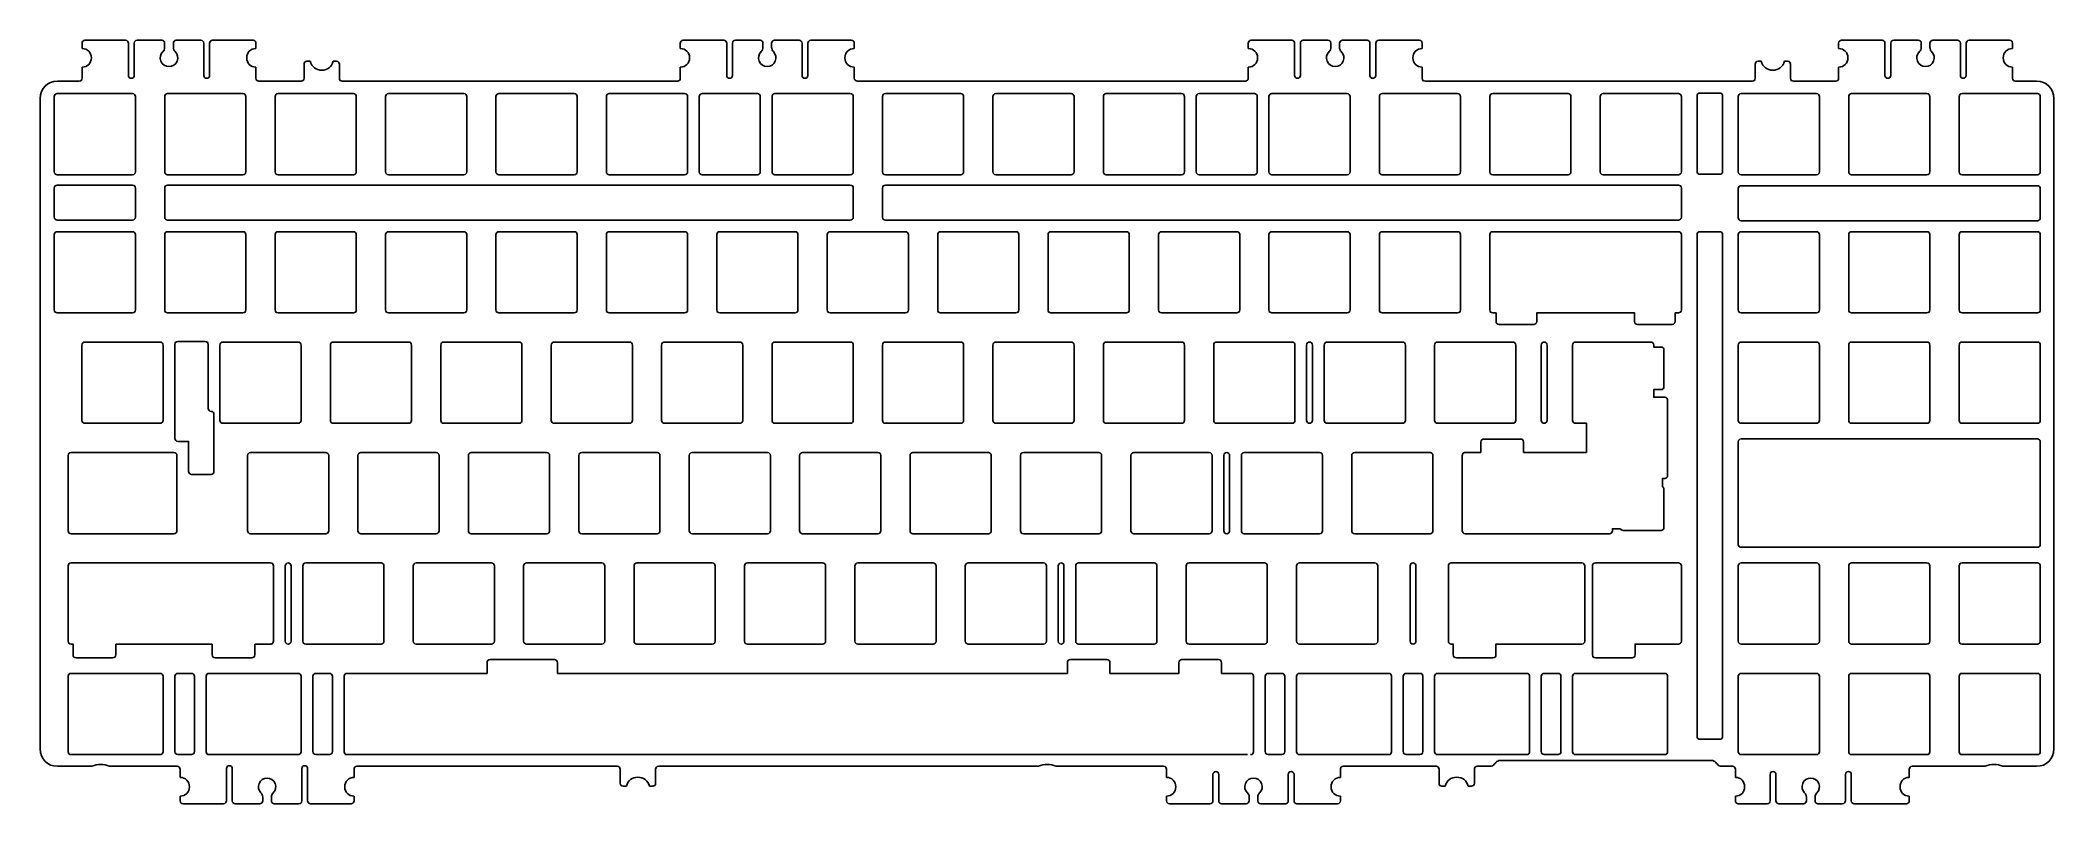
# Model space of a CAD drawing. Extents: x 786 to 1134, y 474 to 606.
import ezdxf

# ---------------------------------------------------------------- set-up
doc = ezdxf.new("R2010")
doc.units = 0
doc.header["$MEASUREMENT"] = 0
doc.layers.add('默认', color=7, linetype='Continuous', lineweight=0)

msp = doc.modelspace()

# ---------------------------------------------------------------- linework, layer by layer
at = {"layer": '默认', "color": 18, "lineweight": 25, "true_color": 0x000000}
for p, q in [((793.53, 599.29), (793.53, 601.22)), ((823.53, 601.22), (823.53, 599.29)), ((831.83, 599.29), (831.83, 601.72)), ((837.93, 601.72), (837.93, 599.29)), ((896.74, 599.29), (896.74, 601.22)), ((926.74, 601.22), (926.74, 599.29)), ((994.72, 599.29), (994.72, 601.22)), ((1024.72, 601.22), (1024.72, 599.29)), ((1082.17, 599.29), (1082.17, 601.72)), ((1087.21, 602.22), (1087.77, 602.22)), ((1088.27, 601.72), (1088.27, 599.29)), ((1096.57, 599.29), (1096.57, 601.22)), ((1126.57, 601.22), (1126.57, 599.29)), ((1088.77, 598.79), (1096.07, 598.79)), ((1127.07, 598.79), (1130.68, 598.79)), ((786.32, 483.61), (786.32, 595.79)), ((1133.68, 595.79), (1133.68, 483.61)), ((802.74, 580.36), (802.74, 575.32)), ((807.79, 580.36), (807.79, 575.32)), ((1068.94, 572.83), (1036.89, 572.83)), ((809.53, 553.38), (809.53, 537.15)), ((815.29, 542.33), (815.29, 553.38)), ((816.29, 531.47), (816.29, 541.33)), ((812.41, 530.97), (815.79, 530.97)), ((1054.1, 515.18), (1054.1, 499.83)), ((815.98, 501.68), (815.98, 499.83)), ((863.4, 498.48), (863.4, 496.63)), ((875.54, 498.48), (875.54, 496.63)), ((963.51, 498.48), (963.51, 496.63)), ((970.86, 498.48), (970.86, 496.63)), ((809.53, 496.13), (809.53, 483.14)), ((812.41, 496.63), (810.03, 496.63)), ((812.91, 483.14), (812.91, 496.13)), ((833.34, 496.13), (833.34, 483.14)), ((836.22, 496.63), (833.84, 496.63)), ((836.72, 483.14), (836.72, 496.13)), ((875.54, 496.63), (963.51, 496.63)), ((970.85, 496.63), (982.13, 496.63)), ((997.65, 496.13), (997.65, 483.14)), ((1000.53, 496.63), (998.15, 496.63)), ((1001.03, 483.14), (1001.03, 496.13)), ((1021.46, 496.13), (1021.46, 483.14)), ((1024.34, 496.63), (1021.96, 496.63)), ((1024.84, 483.14), (1024.84, 496.13)), ((1045.28, 496.13), (1045.28, 483.14)), ((1048.16, 496.63), (1045.78, 496.63)), ((1048.66, 483.14), (1048.66, 496.13)), ((810.03, 482.64), (812.41, 482.64)), ((810.45, 478.68), (810.45, 480.11)), ((833.84, 482.64), (836.22, 482.64)), ((840.45, 480.11), (840.45, 478.68)), ((886.37, 477.68), (886.37, 480.11)), ((892.47, 480.11), (892.47, 477.68)), ((980.62, 478.68), (980.62, 480.11)), ((998.15, 482.64), (1000.53, 482.64)), ((1021.96, 482.64), (1024.34, 482.64)), ((1027.63, 477.68), (1027.63, 480.11)), ((1033.73, 480.11), (1033.73, 477.68)), ((1045.78, 482.64), (1048.16, 482.64))]:
    msp.add_line(p, q, dxfattribs=at)
for points in [[(1036.89, 558.83), (1037.48, 558.83), (1037.48, 557.33)], [(1044.48, 557.33), (1044.48, 558.83), (1061.36, 558.83), (1061.36, 557.33)], [(1068.36, 557.33), (1068.36, 558.83), (1068.94, 558.83)], [(1065.91, 552.93), (1064.68, 552.93), (1064.68, 553.28)], [(1066.56, 544.26), (1064.68, 544.26), (1064.68, 545.58), (1065.91, 545.58)], [(1051.18, 539.78), (1053.06, 539.78), (1053.06, 534.73)], [(810.03, 536.65), (811.91, 536.65), (811.91, 531.47)], [(1066.21, 528.84), (1066.21, 530.26), (1066.56, 530.26)], [(1057.54, 521.23), (1057.54, 521.58), (1058.93, 521.58)], [(791.63, 501.68), (791.98, 501.68), (791.98, 499.83)], [(1029.75, 501.68), (1030.1, 501.68), (1030.1, 499.83)], [(1037.45, 499.83), (1037.45, 501.68), (1052.28, 501.68)], [(1061.45, 499.83), (1061.45, 501.68), (1068.94, 501.68)], [(982.76, 498.48), (982.76, 496.63), (982.13, 496.63)], [(995.13, 496.63), (990.11, 496.63), (990.11, 498.48)]]:
    msp.add_lwpolyline(points, dxfattribs=at)
for points, knots in [([(793.53, 605.35), (793.53, 605.48), (793.58, 605.61), (793.68, 605.7), (793.77, 605.8), (793.9, 605.85), (794.03, 605.85)], [0, 0, 0, 0, 1, 1, 1, 2, 2, 2, 2]), ([(793.53, 601.22), (794.47, 601.22), (795.13, 601.88), (795.13, 602.82), (795.13, 603.76), (794.47, 604.42), (793.53, 604.42)], [0, 0, 0, 0, 1, 1, 1, 2, 2, 2, 2]), ([(801.03, 605.85), (801.17, 605.85), (801.29, 605.8), (801.39, 605.7), (801.48, 605.61), (801.53, 605.48), (801.53, 605.35)], [0, 0, 0, 0, 1, 1, 1, 2, 2, 2, 2]), ([(801.53, 605.35), (801.53, 604.32), (801.53, 602.47), (801.53, 599.79), (801.53, 599.66), (801.58, 599.53), (801.68, 599.44), (801.77, 599.34), (801.9, 599.29), (802.03, 599.29), (802.33, 599.29), (802.53, 599.5), (802.53, 599.79)], [0, 0, 0, 0, 1, 1, 1, 2, 2, 2, 3, 3, 3, 4, 4, 4, 4]), ([(802.53, 599.79), (802.53, 602.47), (802.53, 604.32), (802.53, 605.35), (802.53, 605.64), (802.74, 605.85), (803.03, 605.85)], [0, 0, 0, 0, 1, 1, 1, 2, 2, 2, 2]), ([(809.28, 605.35), (809.28, 605.48), (809.33, 605.61), (809.43, 605.7), (809.52, 605.8), (809.65, 605.85), (809.78, 605.85), (811.25, 605.85), (812.67, 605.85), (814.03, 605.85), (814.33, 605.85), (814.53, 605.64), (814.53, 605.35), (814.53, 604.32), (814.53, 602.47), (814.53, 599.79)], [0, 0, 0, 0, 1, 1, 1, 2, 2, 2, 3, 3, 3, 4, 4, 4, 5, 5, 5, 5]), ([(814.53, 599.79), (814.53, 599.5), (814.74, 599.29), (815.03, 599.29), (815.17, 599.29), (815.29, 599.34), (815.39, 599.44), (815.48, 599.53), (815.53, 599.66), (815.53, 599.79), (815.53, 602.47), (815.53, 604.32), (815.53, 605.35)], [0, 0, 0, 0, 1, 1, 1, 2, 2, 2, 3, 3, 3, 4, 4, 4, 4]), ([(815.53, 605.35), (815.53, 605.48), (815.58, 605.61), (815.68, 605.7), (815.77, 605.8), (815.9, 605.85), (816.03, 605.85)], [0, 0, 0, 0, 1, 1, 1, 2, 2, 2, 2]), ([(823.53, 604.42), (822.59, 604.42), (821.93, 603.76), (821.93, 602.82), (821.93, 601.88), (822.59, 601.22), (823.53, 601.22)], [0, 0, 0, 0, 1, 1, 1, 2, 2, 2, 2]), ([(896.74, 605.35), (896.74, 605.48), (896.79, 605.61), (896.89, 605.7), (896.98, 605.8), (897.11, 605.85), (897.24, 605.85)], [0, 0, 0, 0, 1, 1, 1, 2, 2, 2, 2]), ([(896.74, 601.22), (897.68, 601.22), (898.34, 601.88), (898.34, 602.82), (898.34, 603.76), (897.68, 604.42), (896.74, 604.42)], [0, 0, 0, 0, 1, 1, 1, 2, 2, 2, 2]), ([(904.24, 605.85), (904.38, 605.85), (904.5, 605.8), (904.6, 605.7), (904.69, 605.61), (904.74, 605.48), (904.74, 605.35)], [0, 0, 0, 0, 1, 1, 1, 2, 2, 2, 2]), ([(904.74, 605.35), (904.74, 604.32), (904.74, 602.47), (904.74, 599.79), (904.74, 599.66), (904.79, 599.53), (904.89, 599.44), (904.98, 599.34), (905.11, 599.29), (905.24, 599.29), (905.54, 599.29), (905.74, 599.5), (905.74, 599.79)], [0, 0, 0, 0, 1, 1, 1, 2, 2, 2, 3, 3, 3, 4, 4, 4, 4]), ([(905.74, 599.79), (905.74, 602.47), (905.74, 604.32), (905.74, 605.35), (905.74, 605.64), (905.95, 605.85), (906.24, 605.85)], [0, 0, 0, 0, 1, 1, 1, 2, 2, 2, 2]), ([(912.49, 605.35), (912.49, 605.48), (912.54, 605.61), (912.64, 605.7), (912.73, 605.8), (912.86, 605.85), (912.99, 605.85)], [0, 0, 0, 0, 1, 1, 1, 2, 2, 2, 2]), ([(917.24, 605.85), (917.54, 605.85), (917.74, 605.64), (917.74, 605.35), (917.74, 604.32), (917.74, 602.47), (917.74, 599.79)], [0, 0, 0, 0, 1, 1, 1, 2, 2, 2, 2]), ([(917.74, 599.79), (917.74, 599.5), (917.95, 599.29), (918.24, 599.29), (918.38, 599.29), (918.5, 599.34), (918.6, 599.44), (918.69, 599.53), (918.74, 599.66), (918.74, 599.79), (918.74, 602.47), (918.74, 604.32), (918.74, 605.35)], [0, 0, 0, 0, 1, 1, 1, 2, 2, 2, 3, 3, 3, 4, 4, 4, 4]), ([(918.74, 605.35), (918.74, 605.48), (918.79, 605.61), (918.89, 605.7), (918.98, 605.8), (919.11, 605.85), (919.24, 605.85)], [0, 0, 0, 0, 1, 1, 1, 2, 2, 2, 2]), ([(926.74, 604.42), (925.81, 604.42), (925.14, 603.76), (925.14, 602.82), (925.14, 601.88), (925.81, 601.22), (926.74, 601.22)], [0, 0, 0, 0, 1, 1, 1, 2, 2, 2, 2]), ([(994.72, 605.35), (994.72, 605.48), (994.78, 605.61), (994.87, 605.7), (994.97, 605.8), (995.09, 605.85), (995.22, 605.85)], [0, 0, 0, 0, 1, 1, 1, 2, 2, 2, 2]), ([(994.72, 601.22), (995.66, 601.22), (996.32, 601.88), (996.32, 602.82), (996.32, 603.76), (995.66, 604.42), (994.72, 604.42)], [0, 0, 0, 0, 1, 1, 1, 2, 2, 2, 2]), ([(1002.22, 605.85), (1002.36, 605.85), (1002.48, 605.8), (1002.58, 605.7), (1002.67, 605.61), (1002.72, 605.48), (1002.72, 605.35)], [0, 0, 0, 0, 1, 1, 1, 2, 2, 2, 2]), ([(1002.72, 605.35), (1002.72, 604.32), (1002.72, 602.47), (1002.72, 599.79), (1002.72, 599.66), (1002.78, 599.53), (1002.87, 599.44), (1002.97, 599.34), (1003.09, 599.29), (1003.22, 599.29), (1003.52, 599.29), (1003.72, 599.5), (1003.72, 599.79)], [0, 0, 0, 0, 1, 1, 1, 2, 2, 2, 3, 3, 3, 4, 4, 4, 4]), ([(1003.72, 599.79), (1003.72, 602.47), (1003.72, 604.32), (1003.72, 605.35), (1003.72, 605.64), (1003.93, 605.85), (1004.22, 605.85)], [0, 0, 0, 0, 1, 1, 1, 2, 2, 2, 2]), ([(1010.47, 605.35), (1010.47, 605.48), (1010.53, 605.61), (1010.62, 605.7), (1010.72, 605.8), (1010.84, 605.85), (1010.97, 605.85)], [0, 0, 0, 0, 1, 1, 1, 2, 2, 2, 2]), ([(1015.22, 605.85), (1015.52, 605.85), (1015.72, 605.64), (1015.72, 605.35), (1015.72, 604.32), (1015.72, 602.47), (1015.72, 599.79)], [0, 0, 0, 0, 1, 1, 1, 2, 2, 2, 2]), ([(1015.72, 599.79), (1015.72, 599.5), (1015.93, 599.29), (1016.22, 599.29), (1016.36, 599.29), (1016.48, 599.34), (1016.58, 599.44), (1016.67, 599.53), (1016.72, 599.66), (1016.72, 599.79), (1016.72, 602.47), (1016.72, 604.32), (1016.72, 605.35)], [0, 0, 0, 0, 1, 1, 1, 2, 2, 2, 3, 3, 3, 4, 4, 4, 4]), ([(1016.72, 605.35), (1016.72, 605.48), (1016.78, 605.61), (1016.87, 605.7), (1016.97, 605.8), (1017.09, 605.85), (1017.22, 605.85)], [0, 0, 0, 0, 1, 1, 1, 2, 2, 2, 2]), ([(1024.72, 604.42), (1023.79, 604.42), (1023.12, 603.76), (1023.12, 602.82), (1023.12, 601.88), (1023.79, 601.22), (1024.72, 601.22)], [0, 0, 0, 0, 1, 1, 1, 2, 2, 2, 2]), ([(1096.57, 601.22), (1097.51, 601.22), (1098.17, 601.88), (1098.17, 602.82), (1098.17, 603.76), (1097.51, 604.42), (1096.57, 604.42)], [0, 0, 0, 0, 1, 1, 1, 2, 2, 2, 2]), ([(1104.07, 605.85), (1104.2, 605.85), (1104.33, 605.8), (1104.42, 605.7), (1104.52, 605.61), (1104.57, 605.48), (1104.57, 605.35)], [0, 0, 0, 0, 1, 1, 1, 2, 2, 2, 2]), ([(1104.57, 605.35), (1104.57, 604.32), (1104.57, 602.47), (1104.57, 599.79), (1104.57, 599.66), (1104.62, 599.53), (1104.72, 599.44), (1104.81, 599.34), (1104.94, 599.29), (1105.07, 599.29), (1105.36, 599.29), (1105.57, 599.5), (1105.57, 599.79)], [0, 0, 0, 0, 1, 1, 1, 2, 2, 2, 3, 3, 3, 4, 4, 4, 4]), ([(1105.57, 599.79), (1105.57, 602.47), (1105.57, 604.32), (1105.57, 605.35), (1105.57, 605.64), (1105.78, 605.85), (1106.07, 605.85)], [0, 0, 0, 0, 1, 1, 1, 2, 2, 2, 2]), ([(1112.32, 605.35), (1112.32, 605.48), (1112.37, 605.61), (1112.47, 605.7), (1112.56, 605.8), (1112.69, 605.85), (1112.82, 605.85), (1114.24, 605.85), (1115.65, 605.85), (1117.07, 605.85), (1117.36, 605.85), (1117.57, 605.64), (1117.57, 605.35), (1117.57, 604.32), (1117.57, 602.47), (1117.57, 599.79)], [0, 0, 0, 0, 1, 1, 1, 2, 2, 2, 3, 3, 3, 4, 4, 4, 5, 5, 5, 5]), ([(1117.57, 599.79), (1117.57, 599.5), (1117.78, 599.29), (1118.07, 599.29), (1118.2, 599.29), (1118.33, 599.34), (1118.42, 599.44), (1118.52, 599.53), (1118.57, 599.66), (1118.57, 599.79), (1118.57, 602.47), (1118.57, 604.32), (1118.57, 605.35)], [0, 0, 0, 0, 1, 1, 1, 2, 2, 2, 3, 3, 3, 4, 4, 4, 4]), ([(1118.57, 605.35), (1118.57, 605.48), (1118.62, 605.61), (1118.72, 605.7), (1118.81, 605.8), (1118.94, 605.85), (1119.07, 605.85)], [0, 0, 0, 0, 1, 1, 1, 2, 2, 2, 2]), ([(1126.57, 604.42), (1125.63, 604.42), (1124.97, 603.76), (1124.97, 602.82), (1124.97, 601.88), (1125.63, 601.22), (1126.57, 601.22)], [0, 0, 0, 0, 1, 1, 1, 2, 2, 2, 2]), ([(807.48, 603.89), (807.03, 603.45), (806.91, 602.83), (807.14, 602.25), (807.38, 601.67), (807.9, 601.32), (808.53, 601.32), (809.16, 601.32), (809.68, 601.67), (809.92, 602.25), (810.16, 602.83), (810.03, 603.45), (809.58, 603.89)], [0, 0, 0, 0, 1, 1, 1, 2, 2, 2, 3, 3, 3, 4, 4, 4, 4]), ([(832.89, 602.22), (833.13, 601.26), (833.92, 600.67), (834.88, 600.67), (835.84, 600.67), (836.62, 601.26), (836.87, 602.22)], [0, 0, 0, 0, 1, 1, 1, 2, 2, 2, 2]), ([(910.69, 603.89), (910.24, 603.45), (910.12, 602.83), (910.35, 602.25), (910.59, 601.67), (911.11, 601.32), (911.74, 601.32), (912.37, 601.32), (912.89, 601.67), (913.13, 602.25), (913.37, 602.83), (913.24, 603.45), (912.79, 603.89)], [0, 0, 0, 0, 1, 1, 1, 2, 2, 2, 3, 3, 3, 4, 4, 4, 4]), ([(1008.67, 603.89), (1008.22, 603.45), (1008.1, 602.83), (1008.34, 602.25), (1008.57, 601.67), (1009.1, 601.32), (1009.72, 601.32), (1010.35, 601.32), (1010.87, 601.67), (1011.11, 602.25), (1011.35, 602.83), (1011.22, 603.45), (1010.77, 603.89)], [0, 0, 0, 0, 1, 1, 1, 2, 2, 2, 3, 3, 3, 4, 4, 4, 4]), ([(1083.23, 602.22), (1083.48, 601.26), (1084.26, 600.67), (1085.22, 600.67), (1086.18, 600.67), (1086.97, 601.26), (1087.21, 602.22)], [0, 0, 0, 0, 1, 1, 1, 2, 2, 2, 2]), ([(1110.52, 603.89), (1110.07, 603.45), (1109.94, 602.83), (1110.18, 602.25), (1110.42, 601.67), (1110.94, 601.32), (1111.57, 601.32), (1112.2, 601.32), (1112.72, 601.67), (1112.96, 602.25), (1113.2, 602.83), (1113.07, 603.45), (1112.62, 603.89)], [0, 0, 0, 0, 1, 1, 1, 2, 2, 2, 3, 3, 3, 4, 4, 4, 4]), ([(926.74, 599.29), (926.74, 599.16), (926.79, 599.03), (926.89, 598.94), (926.98, 598.84), (927.11, 598.79), (927.24, 598.79)], [0, 0, 0, 0, 1, 1, 1, 2, 2, 2, 2]), ([(994.22, 598.79), (994.36, 598.79), (994.48, 598.84), (994.58, 598.94), (994.67, 599.03), (994.72, 599.16), (994.72, 599.29)], [0, 0, 0, 0, 1, 1, 1, 2, 2, 2, 2]), ([(1005.79, 553.28), (1005.79, 553.58), (1005.59, 553.78), (1005.29, 553.78), (1005, 553.78), (1004.79, 553.58), (1004.79, 553.28)], [0, 0, 0, 0, 1, 1, 1, 2, 2, 2, 2]), ([(1046.28, 553.28), (1046.28, 553.58), (1046.07, 553.78), (1045.78, 553.78), (1045.48, 553.78), (1045.28, 553.58), (1045.28, 553.28)], [0, 0, 0, 0, 1, 1, 1, 2, 2, 2, 2]), ([(1004.79, 540.28), (1004.79, 539.99), (1005, 539.78), (1005.29, 539.78), (1005.59, 539.78), (1005.79, 539.99), (1005.79, 540.28)], [0, 0, 0, 0, 1, 1, 1, 2, 2, 2, 2]), ([(1045.28, 540.28), (1045.28, 539.99), (1045.48, 539.78), (1045.78, 539.78), (1046.07, 539.78), (1046.28, 539.99), (1046.28, 540.28)], [0, 0, 0, 0, 1, 1, 1, 2, 2, 2, 2]), ([(991.51, 534.23), (991.51, 534.53), (991.3, 534.73), (991.01, 534.73), (990.71, 534.73), (990.51, 534.53), (990.51, 534.23)], [0, 0, 0, 0, 1, 1, 1, 2, 2, 2, 2]), ([(1034.86, 534.73), (1034.7, 534.73), (1034.54, 534.73), (1034.38, 534.73), (1034.24, 534.73), (1034.09, 534.73), (1033.94, 534.73), (1033.78, 534.73), (1033.62, 534.73), (1033.46, 534.73), (1033.38, 534.73), (1033.3, 534.73), (1033.22, 534.73), (1033.15, 534.73), (1033.08, 534.73), (1033.01, 534.73), (1032.92, 534.73), (1032.84, 534.73), (1032.76, 534.73), (1032.68, 534.73), (1032.6, 534.73), (1032.52, 534.73), (1032.44, 534.73), (1032.36, 534.73), (1032.28, 534.73), (1032.21, 534.73), (1032.15, 534.74), (1032.08, 534.73), (1032.02, 534.72), (1031.96, 534.71), (1031.9, 534.68), (1031.84, 534.65), (1031.79, 534.61), (1031.75, 534.56), (1031.67, 534.47), (1031.63, 534.35), (1031.63, 534.23)], [0, 0, 0, 0, 1, 1, 1, 2, 2, 2, 3, 3, 3, 4, 4, 4, 5, 5, 5, 6, 6, 6, 7, 7, 7, 8, 8, 8, 9, 9, 9, 10, 10, 10, 11, 11, 11, 12, 12, 12, 12]), ([(990.51, 521.23), (990.51, 520.94), (990.71, 520.73), (991.01, 520.73), (991.3, 520.73), (991.51, 520.94), (991.51, 521.23)], [0, 0, 0, 0, 1, 1, 1, 2, 2, 2, 2]), ([(829.58, 515.18), (829.58, 515.48), (829.38, 515.68), (829.08, 515.68), (828.79, 515.68), (828.58, 515.48), (828.58, 515.18)], [0, 0, 0, 0, 1, 1, 1, 2, 2, 2, 2]), ([(962.93, 515.18), (962.93, 515.48), (962.73, 515.68), (962.43, 515.68), (962.14, 515.68), (961.93, 515.48), (961.93, 515.18)], [0, 0, 0, 0, 1, 1, 1, 2, 2, 2, 2]), ([(1023.65, 515.18), (1023.65, 515.48), (1023.45, 515.68), (1023.15, 515.68), (1022.86, 515.68), (1022.65, 515.48), (1022.65, 515.18)], [0, 0, 0, 0, 1, 1, 1, 2, 2, 2, 2]), ([(823.33, 501.68), (823.49, 501.68), (823.65, 501.68), (823.81, 501.68), (823.96, 501.68), (824.11, 501.68), (824.26, 501.68), (824.42, 501.68), (824.58, 501.68), (824.74, 501.68), (824.82, 501.68), (824.9, 501.68), (824.98, 501.68), (825.05, 501.68), (825.12, 501.68), (825.19, 501.68), (825.27, 501.68), (825.36, 501.69), (825.44, 501.68), (825.52, 501.68), (825.6, 501.68), (825.68, 501.68), (825.75, 501.68), (825.83, 501.69), (825.91, 501.69), (825.98, 501.68), (826.04, 501.68), (826.11, 501.69), (826.17, 501.69), (826.23, 501.71), (826.29, 501.74), (826.35, 501.77), (826.4, 501.81), (826.44, 501.86), (826.51, 501.95), (826.56, 502.07), (826.56, 502.18)], [0, 0, 0, 0, 1, 1, 1, 2, 2, 2, 3, 3, 3, 4, 4, 4, 5, 5, 5, 6, 6, 6, 7, 7, 7, 8, 8, 8, 9, 9, 9, 10, 10, 10, 11, 11, 11, 12, 12, 12, 12]), ([(828.58, 502.18), (828.58, 501.89), (828.79, 501.68), (829.08, 501.68), (829.38, 501.68), (829.58, 501.89), (829.58, 502.18)], [0, 0, 0, 0, 1, 1, 1, 2, 2, 2, 2]), ([(961.93, 502.18), (961.93, 501.89), (962.14, 501.68), (962.43, 501.68), (962.73, 501.68), (962.93, 501.89), (962.93, 502.18)], [0, 0, 0, 0, 1, 1, 1, 2, 2, 2, 2]), ([(1022.65, 502.18), (1022.65, 501.89), (1022.86, 501.68), (1023.15, 501.68), (1023.45, 501.68), (1023.65, 501.89), (1023.65, 502.18)], [0, 0, 0, 0, 1, 1, 1, 2, 2, 2, 2]), ([(795.22, 480.61), (794.85, 480.61), (794.47, 480.61), (794.1, 480.61), (792.51, 480.61), (790.91, 480.61), (789.32, 480.61)], [0, 0, 0, 0, 1, 1, 1, 2, 2, 2, 2]), ([(810.45, 480.11), (810.45, 480.24), (810.39, 480.37), (810.3, 480.46), (810.2, 480.56), (810.08, 480.61), (809.95, 480.61)], [0, 0, 0, 0, 1, 1, 1, 2, 2, 2, 2]), ([(819.45, 480.21), (819.45, 480.5), (819.24, 480.71), (818.95, 480.71), (818.81, 480.71), (818.69, 480.66), (818.59, 480.56), (818.5, 480.47), (818.45, 480.34), (818.45, 480.21), (818.45, 477.53), (818.45, 475.68), (818.45, 474.65)], [0, 0, 0, 0, 1, 1, 1, 2, 2, 2, 3, 3, 3, 4, 4, 4, 4]), ([(819.95, 474.15), (819.65, 474.15), (819.45, 474.36), (819.45, 474.65), (819.45, 475.68), (819.45, 477.53), (819.45, 480.21)], [0, 0, 0, 0, 1, 1, 1, 2, 2, 2, 2]), ([(831.45, 480.21), (831.45, 477.53), (831.45, 475.68), (831.45, 474.65), (831.45, 474.36), (831.24, 474.15), (830.95, 474.15)], [0, 0, 0, 0, 1, 1, 1, 2, 2, 2, 2]), ([(832.45, 474.65), (832.45, 475.68), (832.45, 477.53), (832.45, 480.21), (832.45, 480.34), (832.39, 480.47), (832.3, 480.56), (832.2, 480.66), (832.08, 480.71), (831.95, 480.71), (831.65, 480.71), (831.45, 480.5), (831.45, 480.21)], [0, 0, 0, 0, 1, 1, 1, 2, 2, 2, 3, 3, 3, 4, 4, 4, 4]), ([(989.62, 479.21), (989.62, 479.5), (989.42, 479.71), (989.12, 479.71), (988.99, 479.71), (988.87, 479.66), (988.77, 479.56), (988.67, 479.47), (988.62, 479.34), (988.62, 479.21), (988.62, 477.3), (988.62, 475.79), (988.62, 474.65)], [0, 0, 0, 0, 1, 1, 1, 2, 2, 2, 3, 3, 3, 4, 4, 4, 4]), ([(1002.62, 474.65), (1002.62, 475.79), (1002.62, 477.3), (1002.62, 479.21), (1002.62, 479.34), (1002.57, 479.47), (1002.48, 479.56), (1002.38, 479.66), (1002.26, 479.71), (1002.12, 479.71), (1001.83, 479.71), (1001.62, 479.5), (1001.62, 479.21)], [0, 0, 0, 0, 1, 1, 1, 2, 2, 2, 3, 3, 3, 4, 4, 4, 4]), ([(1078.76, 480.11), (1078.76, 480.4), (1078.55, 480.61), (1078.26, 480.61), (1077.64, 480.61), (1077.02, 480.61), (1076.41, 480.61)], [0, 0, 0, 0, 1, 1, 1, 2, 2, 2, 2]), ([(1085.76, 474.65), (1085.76, 475.79), (1085.76, 477.3), (1085.76, 479.21), (1085.76, 479.34), (1085.7, 479.47), (1085.61, 479.56), (1085.51, 479.66), (1085.39, 479.71), (1085.26, 479.71), (1084.96, 479.71), (1084.76, 479.5), (1084.76, 479.21)], [0, 0, 0, 0, 1, 1, 1, 2, 2, 2, 3, 3, 3, 4, 4, 4, 4]), ([(1098.76, 479.21), (1098.76, 479.5), (1098.55, 479.71), (1098.26, 479.71), (1098.12, 479.71), (1098, 479.66), (1097.9, 479.56), (1097.81, 479.47), (1097.76, 479.34), (1097.76, 479.21), (1097.76, 477.3), (1097.76, 475.79), (1097.76, 474.65)], [0, 0, 0, 0, 1, 1, 1, 2, 2, 2, 3, 3, 3, 4, 4, 4, 4]), ([(1130.68, 480.61), (1129.12, 480.61), (1127.56, 480.61), (1126, 480.61), (1125.63, 480.61), (1125.26, 480.61), (1124.89, 480.61)], [0, 0, 0, 0, 1, 1, 1, 2, 2, 2, 2]), ([(810.45, 475.48), (811.38, 475.48), (812.05, 476.14), (812.05, 477.08), (812.05, 478.02), (811.38, 478.68), (810.45, 478.68)], [0, 0, 0, 0, 1, 1, 1, 2, 2, 2, 2]), ([(826.5, 476.01), (826.94, 476.45), (827.07, 477.07), (826.83, 477.65), (826.6, 478.23), (826.07, 478.58), (825.45, 478.58), (824.82, 478.58), (824.29, 478.23), (824.06, 477.65), (823.82, 477.07), (823.95, 476.45), (824.4, 476.01)], [0, 0, 0, 0, 1, 1, 1, 2, 2, 2, 3, 3, 3, 4, 4, 4, 4]), ([(840.45, 478.68), (839.51, 478.68), (838.85, 478.02), (838.85, 477.08), (838.85, 476.14), (839.51, 475.48), (840.45, 475.48)], [0, 0, 0, 0, 1, 1, 1, 2, 2, 2, 2]), ([(891.4, 477.18), (891.16, 478.14), (890.38, 478.73), (889.42, 478.73), (888.45, 478.73), (887.67, 478.14), (887.43, 477.18)], [0, 0, 0, 0, 1, 1, 1, 2, 2, 2, 2]), ([(980.62, 475.48), (981.56, 475.48), (982.22, 476.14), (982.22, 477.08), (982.22, 478.02), (981.56, 478.68), (980.62, 478.68)], [0, 0, 0, 0, 1, 1, 1, 2, 2, 2, 2]), ([(994.87, 474.65), (994.87, 474.52), (994.82, 474.39), (994.73, 474.3), (994.63, 474.2), (994.51, 474.15), (994.37, 474.15), (992.96, 474.15), (991.54, 474.15), (990.12, 474.15), (989.83, 474.15), (989.62, 474.36), (989.62, 474.65), (989.62, 475.66), (989.62, 477.18), (989.62, 479.21)], [0, 0, 0, 0, 1, 1, 1, 2, 2, 2, 3, 3, 3, 4, 4, 4, 5, 5, 5, 5]), ([(996.67, 476.01), (997.12, 476.45), (997.25, 477.07), (997.01, 477.65), (996.77, 478.23), (996.25, 478.58), (995.62, 478.58), (994.99, 478.58), (994.47, 478.23), (994.23, 477.65), (994, 477.07), (994.12, 476.45), (994.57, 476.01)], [0, 0, 0, 0, 1, 1, 1, 2, 2, 2, 3, 3, 3, 4, 4, 4, 4]), ([(1001.62, 479.21), (1001.62, 477.18), (1001.62, 475.66), (1001.62, 474.65), (1001.62, 474.36), (1001.42, 474.15), (1001.12, 474.15), (999.71, 474.15), (998.29, 474.15), (996.87, 474.15), (996.58, 474.15), (996.37, 474.36), (996.37, 474.65)], [0, 0, 0, 0, 1, 1, 1, 2, 2, 2, 3, 3, 3, 4, 4, 4, 4]), ([(1010.62, 478.68), (1009.69, 478.68), (1009.02, 478.02), (1009.02, 477.08), (1009.02, 476.14), (1009.69, 475.48), (1010.62, 475.48)], [0, 0, 0, 0, 1, 1, 1, 2, 2, 2, 2]), ([(1032.67, 477.18), (1032.43, 478.14), (1031.65, 478.73), (1030.68, 478.73), (1029.72, 478.73), (1028.94, 478.14), (1028.7, 477.18)], [0, 0, 0, 0, 1, 1, 1, 2, 2, 2, 2]), ([(1078.76, 475.48), (1079.69, 475.48), (1080.36, 476.14), (1080.36, 477.08), (1080.36, 478.02), (1079.69, 478.68), (1078.76, 478.68)], [0, 0, 0, 0, 1, 1, 1, 2, 2, 2, 2]), ([(1084.76, 479.21), (1084.76, 477.18), (1084.76, 475.66), (1084.76, 474.65), (1084.76, 474.36), (1084.55, 474.15), (1084.26, 474.15)], [0, 0, 0, 0, 1, 1, 1, 2, 2, 2, 2]), ([(1092.81, 476.01), (1093.25, 476.45), (1093.38, 477.07), (1093.14, 477.65), (1092.91, 478.23), (1092.38, 478.58), (1091.76, 478.58), (1091.13, 478.58), (1090.6, 478.23), (1090.37, 477.65), (1090.13, 477.07), (1090.26, 476.45), (1090.71, 476.01)], [0, 0, 0, 0, 1, 1, 1, 2, 2, 2, 3, 3, 3, 4, 4, 4, 4]), ([(1099.26, 474.15), (1098.96, 474.15), (1098.76, 474.36), (1098.76, 474.65), (1098.76, 475.66), (1098.76, 477.18), (1098.76, 479.21)], [0, 0, 0, 0, 1, 1, 1, 2, 2, 2, 2]), ([(1108.76, 478.68), (1107.82, 478.68), (1107.16, 478.02), (1107.16, 477.08), (1107.16, 476.14), (1107.82, 475.48), (1108.76, 475.48)], [0, 0, 0, 0, 1, 1, 1, 2, 2, 2, 2]), ([(818.45, 474.65), (818.45, 474.52), (818.39, 474.4), (818.3, 474.3), (818.2, 474.21), (818.08, 474.15), (817.95, 474.15)], [0, 0, 0, 0, 1, 1, 1, 2, 2, 2, 2]), ([(824.7, 474.65), (824.7, 474.52), (824.64, 474.39), (824.55, 474.3), (824.45, 474.2), (824.33, 474.15), (824.2, 474.15)], [0, 0, 0, 0, 1, 1, 1, 2, 2, 2, 2]), ([(832.95, 474.15), (832.81, 474.15), (832.69, 474.21), (832.59, 474.3), (832.5, 474.4), (832.45, 474.52), (832.45, 474.65)], [0, 0, 0, 0, 1, 1, 1, 2, 2, 2, 2]), ([(840.45, 474.65), (840.45, 474.52), (840.39, 474.4), (840.3, 474.3), (840.2, 474.21), (840.08, 474.15), (839.95, 474.15)], [0, 0, 0, 0, 1, 1, 1, 2, 2, 2, 2]), ([(988.62, 474.65), (988.62, 474.52), (988.57, 474.4), (988.48, 474.3), (988.38, 474.21), (988.26, 474.15), (988.12, 474.15)], [0, 0, 0, 0, 1, 1, 1, 2, 2, 2, 2]), ([(1003.12, 474.15), (1002.99, 474.15), (1002.87, 474.21), (1002.77, 474.3), (1002.68, 474.4), (1002.62, 474.52), (1002.62, 474.65)], [0, 0, 0, 0, 1, 1, 1, 2, 2, 2, 2]), ([(1091.01, 474.65), (1091.01, 474.52), (1090.95, 474.39), (1090.86, 474.3), (1090.76, 474.2), (1090.64, 474.15), (1090.5, 474.15), (1089.09, 474.15), (1087.67, 474.15), (1086.26, 474.15), (1086.12, 474.15), (1086, 474.21), (1085.9, 474.3), (1085.81, 474.4), (1085.76, 474.52), (1085.76, 474.65)], [0, 0, 0, 0, 1, 1, 1, 2, 2, 2, 3, 3, 3, 4, 4, 4, 5, 5, 5, 5]), ([(1097.76, 474.65), (1097.76, 474.52), (1097.7, 474.4), (1097.61, 474.3), (1097.51, 474.21), (1097.39, 474.15), (1097.26, 474.15)], [0, 0, 0, 0, 1, 1, 1, 2, 2, 2, 2]), ([(1108.76, 474.65), (1108.76, 474.52), (1108.7, 474.4), (1108.61, 474.3), (1108.51, 474.21), (1108.39, 474.15), (1108.26, 474.15)], [0, 0, 0, 0, 1, 1, 1, 2, 2, 2, 2])]:
    msp.add_open_spline(points, degree=3, knots=knots, dxfattribs=at)
for points in [[(793.53, 604.42), (793.53, 604.73), (793.53, 605.04), (793.53, 605.35)], [(794.03, 605.85), (796.37, 605.85), (798.7, 605.85), (801.03, 605.85)], [(803.03, 605.85), (804.4, 605.85), (805.81, 605.85), (807.28, 605.85)], [(807.28, 605.85), (807.58, 605.85), (807.78, 605.64), (807.78, 605.35)], [(807.78, 604.61), (807.78, 604.33), (807.68, 604.08), (807.48, 603.89)], [(807.78, 605.35), (807.78, 605.1), (807.78, 604.85), (807.78, 604.61)], [(809.28, 604.61), (809.28, 604.85), (809.28, 605.1), (809.28, 605.35)], [(809.58, 603.89), (809.39, 604.08), (809.28, 604.33), (809.28, 604.61)], [(816.03, 605.85), (818.37, 605.85), (820.7, 605.85), (823.03, 605.85)], [(823.03, 605.85), (823.33, 605.85), (823.53, 605.64), (823.53, 605.35)], [(823.53, 605.35), (823.53, 605.04), (823.53, 604.73), (823.53, 604.42)], [(896.74, 604.42), (896.74, 604.73), (896.74, 605.04), (896.74, 605.35)], [(897.24, 605.85), (899.58, 605.85), (901.91, 605.85), (904.24, 605.85)], [(906.24, 605.85), (907.66, 605.85), (909.08, 605.85), (910.49, 605.85)], [(910.49, 605.85), (910.79, 605.85), (910.99, 605.64), (910.99, 605.35)], [(910.99, 604.61), (910.99, 604.33), (910.89, 604.08), (910.69, 603.89)], [(910.99, 605.35), (910.99, 605.1), (910.99, 604.85), (910.99, 604.61)], [(912.49, 604.61), (912.49, 604.85), (912.49, 605.1), (912.49, 605.35)], [(912.79, 603.89), (912.6, 604.08), (912.49, 604.33), (912.49, 604.61)], [(912.99, 605.85), (914.41, 605.85), (915.83, 605.85), (917.24, 605.85)], [(919.24, 605.85), (921.58, 605.85), (923.91, 605.85), (926.24, 605.85)], [(926.24, 605.85), (926.54, 605.85), (926.74, 605.64), (926.74, 605.35)], [(926.74, 605.35), (926.74, 605.04), (926.74, 604.73), (926.74, 604.42)], [(994.72, 604.42), (994.72, 604.73), (994.72, 605.04), (994.72, 605.35)], [(995.22, 605.85), (997.56, 605.85), (999.89, 605.85), (1002.22, 605.85)], [(1004.22, 605.85), (1005.64, 605.85), (1007.06, 605.85), (1008.47, 605.85)], [(1008.47, 605.85), (1008.77, 605.85), (1008.97, 605.64), (1008.97, 605.35)], [(1008.97, 604.61), (1008.97, 604.33), (1008.87, 604.08), (1008.67, 603.89)], [(1008.97, 605.35), (1008.97, 605.1), (1008.97, 604.85), (1008.97, 604.61)], [(1010.47, 604.61), (1010.47, 604.85), (1010.47, 605.1), (1010.47, 605.35)], [(1010.77, 603.89), (1010.58, 604.08), (1010.47, 604.33), (1010.47, 604.61)], [(1010.97, 605.85), (1012.39, 605.85), (1013.81, 605.85), (1015.22, 605.85)], [(1017.22, 605.85), (1019.56, 605.85), (1021.89, 605.85), (1024.22, 605.85)], [(1024.22, 605.85), (1024.52, 605.85), (1024.72, 605.64), (1024.72, 605.35)], [(1024.72, 605.35), (1024.72, 605.04), (1024.72, 604.73), (1024.72, 604.42)], [(1096.57, 605.35), (1096.57, 605.64), (1096.78, 605.85), (1097.07, 605.85)], [(1096.57, 604.42), (1096.57, 604.73), (1096.57, 605.04), (1096.57, 605.35)], [(1097.07, 605.85), (1099.4, 605.85), (1101.74, 605.85), (1104.07, 605.85)], [(1106.07, 605.85), (1107.49, 605.85), (1108.9, 605.85), (1110.32, 605.85)], [(1110.32, 605.85), (1110.61, 605.85), (1110.82, 605.64), (1110.82, 605.35)], [(1110.82, 604.61), (1110.82, 604.33), (1110.71, 604.08), (1110.52, 603.89)], [(1110.82, 605.35), (1110.82, 605.1), (1110.82, 604.85), (1110.82, 604.61)], [(1112.32, 604.61), (1112.32, 604.85), (1112.32, 605.1), (1112.32, 605.35)], [(1112.62, 603.89), (1112.43, 604.08), (1112.32, 604.33), (1112.32, 604.61)], [(1119.07, 605.85), (1121.4, 605.85), (1123.74, 605.85), (1126.07, 605.85)], [(1126.07, 605.85), (1126.36, 605.85), (1126.57, 605.64), (1126.57, 605.35)], [(1126.57, 605.35), (1126.57, 605.04), (1126.57, 604.73), (1126.57, 604.42)], [(831.83, 601.72), (831.83, 602.01), (832.04, 602.22), (832.33, 602.22)], [(832.33, 602.22), (832.52, 602.22), (832.7, 602.22), (832.89, 602.22)], [(836.87, 602.22), (837.05, 602.22), (837.24, 602.22), (837.43, 602.22)], [(837.43, 602.22), (837.72, 602.22), (837.93, 602.01), (837.93, 601.72)], [(1082.17, 601.72), (1082.17, 602.01), (1082.38, 602.22), (1082.67, 602.22)], [(1082.67, 602.22), (1082.86, 602.22), (1083.05, 602.22), (1083.23, 602.22)], [(1087.77, 602.22), (1088.07, 602.22), (1088.27, 602.01), (1088.27, 601.72)], [(786.32, 595.79), (786.32, 597.55), (787.56, 598.79), (789.32, 598.79)], [(789.32, 598.79), (790.36, 598.79), (791.59, 598.79), (793.03, 598.79)], [(793.03, 598.79), (793.33, 598.79), (793.53, 599), (793.53, 599.29)], [(823.53, 599.29), (823.53, 599), (823.74, 598.79), (824.03, 598.79)], [(824.03, 598.79), (826.46, 598.79), (828.89, 598.79), (831.33, 598.79)], [(831.33, 598.79), (831.62, 598.79), (831.83, 599), (831.83, 599.29)], [(837.93, 599.29), (837.93, 599), (838.14, 598.79), (838.43, 598.79)], [(838.43, 598.79), (857.62, 598.79), (876.89, 598.79), (896.24, 598.79)], [(896.24, 598.79), (896.54, 598.79), (896.74, 599), (896.74, 599.29)], [(927.24, 598.79), (949.57, 598.79), (971.9, 598.79), (994.22, 598.79)], [(1024.72, 599.29), (1024.72, 599), (1024.93, 598.79), (1025.22, 598.79)], [(1025.22, 598.79), (1044.04, 598.79), (1062.86, 598.79), (1081.67, 598.79)], [(1081.67, 598.79), (1081.97, 598.79), (1082.17, 599), (1082.17, 599.29)], [(1088.27, 599.29), (1088.27, 599), (1088.48, 598.79), (1088.77, 598.79)], [(1096.07, 598.79), (1096.36, 598.79), (1096.57, 599), (1096.57, 599.29)], [(1126.57, 599.29), (1126.57, 599), (1126.78, 598.79), (1127.07, 598.79)], [(1130.68, 598.79), (1132.44, 598.79), (1133.68, 597.55), (1133.68, 595.79)], [(789.24, 596.64), (788.95, 596.64), (788.74, 596.44), (788.74, 596.14)], [(788.74, 596.14), (788.74, 591.81), (788.74, 587.48), (788.74, 583.14)], [(802.24, 596.64), (797.91, 596.64), (793.58, 596.64), (789.24, 596.64)], [(802.74, 596.14), (802.74, 596.44), (802.54, 596.64), (802.24, 596.64)], [(802.74, 583.14), (802.74, 587.48), (802.74, 591.81), (802.74, 596.14)], [(808.29, 596.64), (808, 596.64), (807.79, 596.44), (807.79, 596.14)], [(807.79, 596.14), (807.79, 591.81), (807.79, 587.48), (807.79, 583.14)], [(821.29, 596.64), (816.96, 596.64), (812.63, 596.64), (808.29, 596.64)], [(821.79, 596.14), (821.79, 596.44), (821.59, 596.64), (821.29, 596.64)], [(821.79, 583.14), (821.79, 587.48), (821.79, 591.81), (821.79, 596.14)], [(827.34, 596.64), (827.05, 596.64), (826.84, 596.44), (826.84, 596.14)], [(826.84, 596.14), (826.84, 591.81), (826.84, 587.48), (826.84, 583.14)], [(840.34, 596.64), (836.01, 596.64), (831.68, 596.64), (827.34, 596.64)], [(840.84, 596.14), (840.84, 596.44), (840.64, 596.64), (840.34, 596.64)], [(840.84, 583.14), (840.84, 587.48), (840.84, 591.81), (840.84, 596.14)], [(846.39, 596.64), (846.1, 596.64), (845.89, 596.44), (845.89, 596.14)], [(845.89, 596.14), (845.89, 591.81), (845.89, 587.48), (845.89, 583.14)], [(859.39, 596.64), (855.06, 596.64), (850.73, 596.64), (846.39, 596.64)], [(859.89, 596.14), (859.89, 596.44), (859.69, 596.64), (859.39, 596.64)], [(859.89, 583.14), (859.89, 587.48), (859.89, 591.81), (859.89, 596.14)], [(865.44, 596.64), (865.15, 596.64), (864.94, 596.44), (864.94, 596.14)], [(864.94, 596.14), (864.94, 591.81), (864.94, 587.48), (864.94, 583.14)], [(878.44, 596.64), (874.11, 596.64), (869.78, 596.64), (865.44, 596.64)], [(878.94, 596.14), (878.94, 596.44), (878.74, 596.64), (878.44, 596.64)], [(878.94, 583.14), (878.94, 587.48), (878.94, 591.81), (878.94, 596.14)], [(884.49, 596.64), (884.2, 596.64), (883.99, 596.44), (883.99, 596.14)], [(883.99, 596.14), (883.99, 591.81), (883.99, 587.48), (883.99, 583.14)], [(897.49, 596.64), (893.16, 596.64), (888.83, 596.64), (884.49, 596.64)], [(897.99, 596.14), (897.99, 596.44), (897.79, 596.64), (897.49, 596.64)], [(897.99, 583.14), (897.99, 587.48), (897.99, 591.81), (897.99, 596.14)], [(900.52, 596.64), (900.23, 596.64), (900.02, 596.44), (900.02, 596.14)], [(900.02, 596.14), (900.02, 591.81), (900.02, 587.48), (900.02, 583.14)], [(910.04, 596.64), (906.87, 596.64), (903.69, 596.64), (900.52, 596.64)], [(910.54, 596.14), (910.54, 596.44), (910.34, 596.64), (910.04, 596.64)], [(910.54, 583.14), (910.54, 587.48), (910.54, 591.81), (910.54, 596.14)], [(913.07, 596.64), (912.78, 596.64), (912.57, 596.44), (912.57, 596.14)], [(912.57, 596.14), (912.57, 591.81), (912.57, 587.48), (912.57, 583.14)], [(926.07, 596.64), (921.74, 596.64), (917.4, 596.64), (913.07, 596.64)], [(926.57, 596.14), (926.57, 596.44), (926.36, 596.64), (926.07, 596.64)], [(926.57, 583.14), (926.57, 587.48), (926.57, 591.81), (926.57, 596.14)], [(932.12, 596.64), (931.83, 596.64), (931.62, 596.44), (931.62, 596.14)], [(931.62, 596.14), (931.62, 591.81), (931.62, 587.48), (931.62, 583.14)], [(945.12, 596.64), (940.79, 596.64), (936.45, 596.64), (932.12, 596.64)], [(945.62, 596.14), (945.62, 596.44), (945.41, 596.64), (945.12, 596.64)], [(945.62, 583.14), (945.62, 587.48), (945.62, 591.81), (945.62, 596.14)], [(951.17, 596.64), (950.88, 596.64), (950.67, 596.44), (950.67, 596.14)], [(950.67, 596.14), (950.67, 591.81), (950.67, 587.48), (950.67, 583.14)], [(964.17, 596.64), (959.84, 596.64), (955.5, 596.64), (951.17, 596.64)], [(964.67, 596.14), (964.67, 596.44), (964.46, 596.64), (964.17, 596.64)], [(964.67, 583.14), (964.67, 587.48), (964.67, 591.81), (964.67, 596.14)], [(970.22, 596.64), (969.93, 596.64), (969.72, 596.44), (969.72, 596.14)], [(969.72, 596.14), (969.72, 591.81), (969.72, 587.48), (969.72, 583.14)], [(983.22, 596.64), (978.89, 596.64), (974.55, 596.64), (970.22, 596.64)], [(983.72, 596.14), (983.72, 596.44), (983.51, 596.64), (983.22, 596.64)], [(983.72, 583.14), (983.72, 587.48), (983.72, 591.81), (983.72, 596.14)], [(986.24, 596.64), (985.95, 596.64), (985.74, 596.44), (985.74, 596.14)], [(985.74, 596.14), (985.74, 591.81), (985.74, 587.48), (985.74, 583.14)], [(995.77, 596.64), (992.59, 596.64), (989.42, 596.64), (986.24, 596.64)], [(996.27, 596.14), (996.27, 596.44), (996.06, 596.64), (995.77, 596.64)], [(996.27, 583.14), (996.27, 587.48), (996.27, 591.81), (996.27, 596.14)], [(998.79, 596.64), (998.5, 596.64), (998.29, 596.44), (998.29, 596.14)], [(998.29, 596.14), (998.29, 591.81), (998.29, 587.48), (998.29, 583.14)], [(1011.79, 596.64), (1007.46, 596.64), (1003.13, 596.64), (998.79, 596.64)], [(1012.29, 596.14), (1012.29, 596.44), (1012.09, 596.64), (1011.79, 596.64)], [(1012.29, 583.14), (1012.29, 587.48), (1012.29, 591.81), (1012.29, 596.14)], [(1017.84, 596.64), (1017.55, 596.64), (1017.34, 596.44), (1017.34, 596.14)], [(1017.34, 596.14), (1017.34, 591.81), (1017.34, 587.48), (1017.34, 583.14)], [(1030.84, 596.64), (1026.51, 596.64), (1022.18, 596.64), (1017.84, 596.64)], [(1031.34, 596.14), (1031.34, 596.44), (1031.14, 596.64), (1030.84, 596.64)], [(1031.34, 583.14), (1031.34, 587.48), (1031.34, 591.81), (1031.34, 596.14)], [(1036.89, 596.64), (1036.6, 596.64), (1036.39, 596.44), (1036.39, 596.14)], [(1036.39, 596.14), (1036.39, 591.81), (1036.39, 587.48), (1036.39, 583.14)], [(1049.89, 596.64), (1045.56, 596.64), (1041.23, 596.64), (1036.89, 596.64)], [(1050.39, 596.14), (1050.39, 596.44), (1050.19, 596.64), (1049.89, 596.64)], [(1050.39, 583.14), (1050.39, 587.48), (1050.39, 591.81), (1050.39, 596.14)], [(1055.94, 596.64), (1055.65, 596.64), (1055.44, 596.44), (1055.44, 596.14)], [(1055.44, 596.14), (1055.44, 591.81), (1055.44, 587.48), (1055.44, 583.14)], [(1068.94, 596.64), (1064.61, 596.64), (1060.28, 596.64), (1055.94, 596.64)], [(1069.44, 596.14), (1069.44, 596.44), (1069.24, 596.64), (1068.94, 596.64)], [(1069.44, 583.14), (1069.44, 587.48), (1069.44, 591.81), (1069.44, 596.14)], [(1072.65, 596.74), (1072.36, 596.74), (1072.15, 596.54), (1072.15, 596.24)], [(1072.15, 596.24), (1072.15, 591.91), (1072.15, 587.58), (1072.15, 583.24)], [(1076.05, 596.74), (1074.92, 596.74), (1073.78, 596.74), (1072.65, 596.74)], [(1076.55, 596.24), (1076.55, 596.54), (1076.34, 596.74), (1076.05, 596.74)], [(1076.55, 583.24), (1076.55, 587.58), (1076.55, 591.91), (1076.55, 596.24)], [(1079.76, 596.64), (1079.46, 596.64), (1079.26, 596.44), (1079.26, 596.14)], [(1079.26, 596.14), (1079.26, 591.81), (1079.26, 587.48), (1079.26, 583.14)], [(1092.76, 596.64), (1088.42, 596.64), (1084.09, 596.64), (1079.76, 596.64)], [(1093.26, 596.14), (1093.26, 596.44), (1093.05, 596.64), (1092.76, 596.64)], [(1093.26, 583.14), (1093.26, 587.48), (1093.26, 591.81), (1093.26, 596.14)], [(1098.81, 596.64), (1098.51, 596.64), (1098.31, 596.44), (1098.31, 596.14)], [(1098.31, 596.14), (1098.31, 591.81), (1098.31, 587.48), (1098.31, 583.14)], [(1111.81, 596.64), (1107.47, 596.64), (1103.14, 596.64), (1098.81, 596.64)], [(1112.31, 596.14), (1112.31, 596.44), (1112.1, 596.64), (1111.81, 596.64)], [(1112.31, 583.14), (1112.31, 587.48), (1112.31, 591.81), (1112.31, 596.14)], [(1117.86, 596.64), (1117.56, 596.64), (1117.36, 596.44), (1117.36, 596.14)], [(1117.36, 596.14), (1117.36, 591.81), (1117.36, 587.48), (1117.36, 583.14)], [(1130.86, 596.64), (1126.52, 596.64), (1122.19, 596.64), (1117.86, 596.64)], [(1131.36, 596.14), (1131.36, 596.44), (1131.15, 596.64), (1130.86, 596.64)], [(1131.36, 583.14), (1131.36, 587.48), (1131.36, 591.81), (1131.36, 596.14)], [(788.74, 583.14), (788.74, 582.85), (788.95, 582.64), (789.24, 582.64)], [(788.74, 580.36), (788.74, 580.65), (788.95, 580.86), (789.24, 580.86)], [(788.74, 575.32), (788.74, 577), (788.74, 578.68), (788.74, 580.36)], [(789.24, 582.64), (793.58, 582.64), (797.91, 582.64), (802.24, 582.64)], [(789.24, 580.86), (793.58, 580.86), (797.91, 580.86), (802.24, 580.86)], [(802.24, 582.64), (802.54, 582.64), (802.74, 582.85), (802.74, 583.14)], [(802.24, 580.86), (802.52, 580.86), (802.74, 580.64), (802.74, 580.36)], [(807.79, 583.14), (807.79, 582.85), (808, 582.64), (808.29, 582.64)], [(808.29, 580.86), (808.02, 580.86), (807.79, 580.64), (807.79, 580.36)], [(808.29, 582.64), (812.63, 582.64), (816.96, 582.64), (821.29, 582.64)], [(926.07, 580.86), (886.81, 580.86), (847.55, 580.86), (808.29, 580.86)], [(821.29, 582.64), (821.59, 582.64), (821.79, 582.85), (821.79, 583.14)], [(826.84, 583.14), (826.84, 582.85), (827.05, 582.64), (827.34, 582.64)], [(827.34, 582.64), (831.68, 582.64), (836.01, 582.64), (840.34, 582.64)], [(840.34, 582.64), (840.64, 582.64), (840.84, 582.85), (840.84, 583.14)], [(845.89, 583.14), (845.89, 582.85), (846.1, 582.64), (846.39, 582.64)], [(846.39, 582.64), (850.73, 582.64), (855.06, 582.64), (859.39, 582.64)], [(859.39, 582.64), (859.69, 582.64), (859.89, 582.85), (859.89, 583.14)], [(864.94, 583.14), (864.94, 582.85), (865.15, 582.64), (865.44, 582.64)], [(865.44, 582.64), (869.78, 582.64), (874.11, 582.64), (878.44, 582.64)], [(878.44, 582.64), (878.74, 582.64), (878.94, 582.85), (878.94, 583.14)], [(883.99, 583.14), (883.99, 582.85), (884.2, 582.64), (884.49, 582.64)], [(884.49, 582.64), (888.83, 582.64), (893.16, 582.64), (897.49, 582.64)], [(897.49, 582.64), (897.79, 582.64), (897.99, 582.85), (897.99, 583.14)], [(900.02, 583.14), (900.02, 582.85), (900.23, 582.64), (900.52, 582.64)], [(900.52, 582.64), (903.69, 582.64), (906.87, 582.64), (910.04, 582.64)], [(910.04, 582.64), (910.34, 582.64), (910.54, 582.85), (910.54, 583.14)], [(912.57, 583.14), (912.57, 582.85), (912.78, 582.64), (913.07, 582.64)], [(913.07, 582.64), (917.4, 582.64), (921.74, 582.64), (926.07, 582.64)], [(926.07, 582.64), (926.36, 582.64), (926.57, 582.85), (926.57, 583.14)], [(926.57, 580.36), (926.57, 580.65), (926.36, 580.86), (926.07, 580.86)], [(926.57, 575.32), (926.57, 577), (926.57, 578.68), (926.57, 580.36)], [(931.62, 583.14), (931.62, 582.85), (931.83, 582.64), (932.12, 582.64)], [(932.12, 580.86), (931.83, 580.86), (931.62, 580.65), (931.62, 580.36)], [(931.62, 580.36), (931.62, 578.68), (931.62, 577), (931.62, 575.32)], [(932.12, 582.64), (936.45, 582.64), (940.79, 582.64), (945.12, 582.64)], [(1068.94, 580.86), (1023.8, 580.86), (978.19, 580.86), (932.12, 580.86)], [(945.12, 582.64), (945.41, 582.64), (945.62, 582.85), (945.62, 583.14)], [(950.67, 583.14), (950.67, 582.85), (950.88, 582.64), (951.17, 582.64)], [(951.17, 582.64), (955.5, 582.64), (959.84, 582.64), (964.17, 582.64)], [(964.17, 582.64), (964.46, 582.64), (964.67, 582.85), (964.67, 583.14)], [(969.72, 583.14), (969.72, 582.85), (969.93, 582.64), (970.22, 582.64)], [(970.22, 582.64), (974.55, 582.64), (978.89, 582.64), (983.22, 582.64)], [(983.22, 582.64), (983.51, 582.64), (983.72, 582.85), (983.72, 583.14)], [(985.74, 583.14), (985.74, 582.85), (985.95, 582.64), (986.24, 582.64)], [(986.24, 582.64), (989.42, 582.64), (992.59, 582.64), (995.77, 582.64)], [(995.77, 582.64), (996.06, 582.64), (996.27, 582.85), (996.27, 583.14)], [(998.29, 583.14), (998.29, 582.85), (998.5, 582.64), (998.79, 582.64)], [(998.79, 582.64), (1003.13, 582.64), (1007.46, 582.64), (1011.79, 582.64)], [(1011.79, 582.64), (1012.09, 582.64), (1012.29, 582.85), (1012.29, 583.14)], [(1017.34, 583.14), (1017.34, 582.85), (1017.55, 582.64), (1017.84, 582.64)], [(1017.84, 582.64), (1022.18, 582.64), (1026.51, 582.64), (1030.84, 582.64)], [(1030.84, 582.64), (1031.14, 582.64), (1031.34, 582.85), (1031.34, 583.14)], [(1036.39, 583.14), (1036.39, 582.85), (1036.6, 582.64), (1036.89, 582.64)], [(1036.89, 582.64), (1041.23, 582.64), (1045.56, 582.64), (1049.89, 582.64)], [(1049.89, 582.64), (1050.19, 582.64), (1050.39, 582.85), (1050.39, 583.14)], [(1055.44, 583.14), (1055.44, 582.85), (1055.65, 582.64), (1055.94, 582.64)], [(1055.94, 582.64), (1060.28, 582.64), (1064.61, 582.64), (1068.94, 582.64)], [(1068.94, 582.64), (1069.24, 582.64), (1069.44, 582.85), (1069.44, 583.14)], [(1069.44, 580.36), (1069.44, 580.65), (1069.24, 580.86), (1068.94, 580.86)], [(1069.44, 575.32), (1069.44, 577), (1069.44, 578.68), (1069.44, 580.36)], [(1072.15, 583.24), (1072.15, 582.95), (1072.36, 582.74), (1072.65, 582.74)], [(1072.65, 582.74), (1073.78, 582.74), (1074.92, 582.74), (1076.05, 582.74)], [(1076.05, 582.74), (1076.34, 582.74), (1076.55, 582.95), (1076.55, 583.24)], [(1079.26, 583.14), (1079.26, 582.85), (1079.46, 582.64), (1079.76, 582.64)], [(1079.76, 580.76), (1079.46, 580.76), (1079.26, 580.55), (1079.26, 580.26)], [(1079.26, 580.26), (1079.26, 578.58), (1079.26, 576.9), (1079.26, 575.22)], [(1079.76, 582.64), (1084.09, 582.64), (1088.42, 582.64), (1092.76, 582.64)], [(1130.86, 580.76), (1113.82, 580.76), (1096.79, 580.76), (1079.76, 580.76)], [(1092.76, 582.64), (1093.05, 582.64), (1093.26, 582.85), (1093.26, 583.14)], [(1098.31, 583.14), (1098.31, 582.85), (1098.51, 582.64), (1098.81, 582.64)], [(1098.81, 582.64), (1103.14, 582.64), (1107.47, 582.64), (1111.81, 582.64)], [(1111.81, 582.64), (1112.1, 582.64), (1112.31, 582.85), (1112.31, 583.14)], [(1117.36, 583.14), (1117.36, 582.85), (1117.56, 582.64), (1117.86, 582.64)], [(1117.86, 582.64), (1122.19, 582.64), (1126.52, 582.64), (1130.86, 582.64)], [(1130.86, 582.64), (1131.15, 582.64), (1131.36, 582.85), (1131.36, 583.14)], [(1131.36, 580.26), (1131.36, 580.55), (1131.15, 580.76), (1130.86, 580.76)], [(1131.36, 575.22), (1131.36, 576.9), (1131.36, 578.58), (1131.36, 580.26)], [(789.24, 574.82), (788.95, 574.82), (788.74, 575.03), (788.74, 575.32)], [(802.24, 574.82), (797.91, 574.82), (793.58, 574.82), (789.24, 574.82)], [(802.74, 575.32), (802.74, 575.04), (802.52, 574.82), (802.24, 574.82)], [(807.79, 575.32), (807.79, 575.04), (808.02, 574.82), (808.29, 574.82)], [(808.29, 574.82), (847.55, 574.82), (886.81, 574.82), (926.07, 574.82)], [(926.07, 574.82), (926.36, 574.82), (926.57, 575.03), (926.57, 575.32)], [(931.62, 575.32), (931.62, 575.03), (931.83, 574.82), (932.12, 574.82)], [(932.12, 574.82), (978.19, 574.82), (1023.8, 574.82), (1068.94, 574.82)], [(1068.94, 574.82), (1069.24, 574.82), (1069.44, 575.03), (1069.44, 575.32)], [(1079.26, 575.22), (1079.26, 574.93), (1079.46, 574.72), (1079.76, 574.72)], [(1079.76, 574.72), (1096.79, 574.72), (1113.82, 574.72), (1130.86, 574.72)], [(1130.86, 574.72), (1131.15, 574.72), (1131.36, 574.93), (1131.36, 575.22)], [(789.24, 572.83), (788.95, 572.83), (788.74, 572.63), (788.74, 572.33)], [(788.74, 572.33), (788.74, 568), (788.74, 563.67), (788.74, 559.33)], [(802.24, 572.83), (797.91, 572.83), (793.58, 572.83), (789.24, 572.83)], [(802.74, 572.33), (802.74, 572.63), (802.54, 572.83), (802.24, 572.83)], [(802.74, 559.33), (802.74, 563.67), (802.74, 568), (802.74, 572.33)], [(808.29, 572.83), (808, 572.83), (807.79, 572.63), (807.79, 572.33)], [(807.79, 572.33), (807.79, 568), (807.79, 563.67), (807.79, 559.33)], [(821.29, 572.83), (816.96, 572.83), (812.63, 572.83), (808.29, 572.83)], [(821.79, 572.33), (821.79, 572.63), (821.59, 572.83), (821.29, 572.83)], [(821.79, 559.33), (821.79, 563.67), (821.79, 568), (821.79, 572.33)], [(827.34, 572.83), (827.05, 572.83), (826.84, 572.63), (826.84, 572.33)], [(826.84, 572.33), (826.84, 568), (826.84, 563.67), (826.84, 559.33)], [(840.34, 572.83), (836.01, 572.83), (831.68, 572.83), (827.34, 572.83)], [(840.84, 572.33), (840.84, 572.63), (840.64, 572.83), (840.34, 572.83)], [(840.84, 559.33), (840.84, 563.67), (840.84, 568), (840.84, 572.33)], [(846.39, 572.83), (846.1, 572.83), (845.89, 572.63), (845.89, 572.33)], [(845.89, 572.33), (845.89, 568), (845.89, 563.67), (845.89, 559.33)], [(859.39, 572.83), (855.06, 572.83), (850.73, 572.83), (846.39, 572.83)], [(859.89, 572.33), (859.89, 572.63), (859.69, 572.83), (859.39, 572.83)], [(859.89, 559.33), (859.89, 563.67), (859.89, 568), (859.89, 572.33)], [(865.44, 572.83), (865.15, 572.83), (864.94, 572.63), (864.94, 572.33)], [(864.94, 572.33), (864.94, 568), (864.94, 563.67), (864.94, 559.33)], [(878.44, 572.83), (874.11, 572.83), (869.78, 572.83), (865.44, 572.83)], [(878.94, 572.33), (878.94, 572.63), (878.74, 572.83), (878.44, 572.83)], [(878.94, 559.33), (878.94, 563.67), (878.94, 568), (878.94, 572.33)], [(884.49, 572.83), (884.2, 572.83), (883.99, 572.63), (883.99, 572.33)], [(883.99, 572.33), (883.99, 568), (883.99, 563.67), (883.99, 559.33)], [(897.49, 572.83), (893.16, 572.83), (888.83, 572.83), (884.49, 572.83)], [(897.99, 572.33), (897.99, 572.63), (897.79, 572.83), (897.49, 572.83)], [(897.99, 559.33), (897.99, 563.67), (897.99, 568), (897.99, 572.33)], [(903.54, 572.83), (903.25, 572.83), (903.04, 572.63), (903.04, 572.33)], [(903.04, 572.33), (903.04, 568), (903.04, 563.67), (903.04, 559.33)], [(916.54, 572.83), (912.21, 572.83), (907.88, 572.83), (903.54, 572.83)], [(917.04, 572.33), (917.04, 572.63), (916.84, 572.83), (916.54, 572.83)], [(917.04, 559.33), (917.04, 563.67), (917.04, 568), (917.04, 572.33)], [(922.59, 572.83), (922.3, 572.83), (922.09, 572.63), (922.09, 572.33)], [(922.09, 572.33), (922.09, 568), (922.09, 563.67), (922.09, 559.33)], [(935.59, 572.83), (931.26, 572.83), (926.93, 572.83), (922.59, 572.83)], [(936.09, 572.33), (936.09, 572.63), (935.89, 572.83), (935.59, 572.83)], [(936.09, 559.33), (936.09, 563.67), (936.09, 568), (936.09, 572.33)], [(941.64, 572.83), (941.35, 572.83), (941.14, 572.63), (941.14, 572.33)], [(941.14, 572.33), (941.14, 568), (941.14, 563.67), (941.14, 559.33)], [(954.64, 572.83), (950.31, 572.83), (945.98, 572.83), (941.64, 572.83)], [(955.14, 572.33), (955.14, 572.63), (954.94, 572.83), (954.64, 572.83)], [(955.14, 559.33), (955.14, 563.67), (955.14, 568), (955.14, 572.33)], [(960.69, 572.83), (960.4, 572.83), (960.19, 572.63), (960.19, 572.33)], [(960.19, 572.33), (960.19, 568), (960.19, 563.67), (960.19, 559.33)], [(973.69, 572.83), (969.36, 572.83), (965.03, 572.83), (960.69, 572.83)], [(974.19, 572.33), (974.19, 572.63), (973.99, 572.83), (973.69, 572.83)], [(974.19, 559.33), (974.19, 563.67), (974.19, 568), (974.19, 572.33)], [(979.74, 572.83), (979.45, 572.83), (979.24, 572.63), (979.24, 572.33)], [(979.24, 572.33), (979.24, 568), (979.24, 563.67), (979.24, 559.33)], [(992.74, 572.83), (988.41, 572.83), (984.08, 572.83), (979.74, 572.83)], [(993.24, 572.33), (993.24, 572.63), (993.04, 572.83), (992.74, 572.83)], [(993.24, 559.33), (993.24, 563.67), (993.24, 568), (993.24, 572.33)], [(998.79, 572.83), (998.5, 572.83), (998.29, 572.63), (998.29, 572.33)], [(998.29, 572.33), (998.29, 568), (998.29, 563.67), (998.29, 559.33)], [(1011.79, 572.83), (1007.46, 572.83), (1003.13, 572.83), (998.79, 572.83)], [(1012.29, 572.33), (1012.29, 572.63), (1012.09, 572.83), (1011.79, 572.83)], [(1012.29, 559.33), (1012.29, 563.67), (1012.29, 568), (1012.29, 572.33)], [(1017.84, 572.83), (1017.55, 572.83), (1017.34, 572.63), (1017.34, 572.33)], [(1017.34, 572.33), (1017.34, 568), (1017.34, 563.67), (1017.34, 559.33)], [(1030.84, 572.83), (1026.51, 572.83), (1022.18, 572.83), (1017.84, 572.83)], [(1031.34, 572.33), (1031.34, 572.63), (1031.14, 572.83), (1030.84, 572.83)], [(1031.34, 559.33), (1031.34, 563.67), (1031.34, 568), (1031.34, 572.33)], [(1036.89, 572.83), (1036.6, 572.83), (1036.39, 572.63), (1036.39, 572.33)], [(1036.39, 572.33), (1036.39, 568), (1036.39, 563.67), (1036.39, 559.33)], [(1069.44, 572.33), (1069.44, 572.63), (1069.24, 572.83), (1068.94, 572.83)], [(1069.44, 559.33), (1069.44, 563.67), (1069.44, 568), (1069.44, 572.33)], [(1072.65, 572.83), (1072.36, 572.83), (1072.15, 572.63), (1072.15, 572.33)], [(1072.15, 572.33), (1072.15, 543.48), (1072.15, 514.62), (1072.15, 485.77)], [(1076.05, 572.83), (1074.92, 572.83), (1073.78, 572.83), (1072.65, 572.83)], [(1076.55, 572.33), (1076.55, 572.63), (1076.34, 572.83), (1076.05, 572.83)], [(1076.55, 485.77), (1076.55, 514.62), (1076.55, 543.48), (1076.55, 572.33)], [(1079.76, 572.83), (1079.46, 572.83), (1079.26, 572.63), (1079.26, 572.33)], [(1079.26, 572.33), (1079.26, 568), (1079.26, 563.67), (1079.26, 559.33)], [(1092.76, 572.83), (1088.42, 572.83), (1084.09, 572.83), (1079.76, 572.83)], [(1093.26, 572.33), (1093.26, 572.63), (1093.05, 572.83), (1092.76, 572.83)], [(1093.26, 559.33), (1093.26, 563.67), (1093.26, 568), (1093.26, 572.33)], [(1098.81, 572.83), (1098.51, 572.83), (1098.31, 572.63), (1098.31, 572.33)], [(1098.31, 572.33), (1098.31, 568), (1098.31, 563.67), (1098.31, 559.33)], [(1111.81, 572.83), (1107.47, 572.83), (1103.14, 572.83), (1098.81, 572.83)], [(1112.31, 572.33), (1112.31, 572.63), (1112.1, 572.83), (1111.81, 572.83)], [(1112.31, 559.33), (1112.31, 563.67), (1112.31, 568), (1112.31, 572.33)], [(1117.86, 572.83), (1117.56, 572.83), (1117.36, 572.63), (1117.36, 572.33)], [(1117.36, 572.33), (1117.36, 568), (1117.36, 563.67), (1117.36, 559.33)], [(1130.86, 572.83), (1126.52, 572.83), (1122.19, 572.83), (1117.86, 572.83)], [(1131.36, 572.33), (1131.36, 572.63), (1131.15, 572.83), (1130.86, 572.83)], [(1131.36, 559.33), (1131.36, 563.67), (1131.36, 568), (1131.36, 572.33)], [(788.74, 559.33), (788.74, 559.04), (788.95, 558.83), (789.24, 558.83)], [(802.24, 558.83), (802.54, 558.83), (802.74, 559.04), (802.74, 559.33)], [(807.79, 559.33), (807.79, 559.04), (808, 558.83), (808.29, 558.83)], [(821.29, 558.83), (821.59, 558.83), (821.79, 559.04), (821.79, 559.33)], [(826.84, 559.33), (826.84, 559.04), (827.05, 558.83), (827.34, 558.83)], [(840.34, 558.83), (840.64, 558.83), (840.84, 559.04), (840.84, 559.33)], [(845.89, 559.33), (845.89, 559.04), (846.1, 558.83), (846.39, 558.83)], [(859.39, 558.83), (859.69, 558.83), (859.89, 559.04), (859.89, 559.33)], [(864.94, 559.33), (864.94, 559.04), (865.15, 558.83), (865.44, 558.83)], [(878.44, 558.83), (878.74, 558.83), (878.94, 559.04), (878.94, 559.33)], [(883.99, 559.33), (883.99, 559.04), (884.2, 558.83), (884.49, 558.83)], [(897.49, 558.83), (897.79, 558.83), (897.99, 559.04), (897.99, 559.33)], [(903.04, 559.33), (903.04, 559.04), (903.25, 558.83), (903.54, 558.83)], [(916.54, 558.83), (916.84, 558.83), (917.04, 559.04), (917.04, 559.33)], [(922.09, 559.33), (922.09, 559.04), (922.3, 558.83), (922.59, 558.83)], [(935.59, 558.83), (935.89, 558.83), (936.09, 559.04), (936.09, 559.33)], [(941.14, 559.33), (941.14, 559.04), (941.35, 558.83), (941.64, 558.83)], [(954.64, 558.83), (954.94, 558.83), (955.14, 559.04), (955.14, 559.33)], [(960.19, 559.33), (960.19, 559.04), (960.4, 558.83), (960.69, 558.83)], [(973.69, 558.83), (973.99, 558.83), (974.19, 559.04), (974.19, 559.33)], [(979.24, 559.33), (979.24, 559.04), (979.45, 558.83), (979.74, 558.83)], [(992.74, 558.83), (993.04, 558.83), (993.24, 559.04), (993.24, 559.33)], [(998.29, 559.33), (998.29, 559.04), (998.5, 558.83), (998.79, 558.83)], [(1011.79, 558.83), (1012.09, 558.83), (1012.29, 559.04), (1012.29, 559.33)], [(1017.34, 559.33), (1017.34, 559.04), (1017.55, 558.83), (1017.84, 558.83)], [(1030.84, 558.83), (1031.14, 558.83), (1031.34, 559.04), (1031.34, 559.33)], [(1036.39, 559.33), (1036.39, 559.04), (1036.6, 558.83), (1036.89, 558.83)], [(1068.94, 558.83), (1069.24, 558.83), (1069.44, 559.04), (1069.44, 559.33)], [(1079.26, 559.33), (1079.26, 559.04), (1079.46, 558.83), (1079.76, 558.83)], [(1092.76, 558.83), (1093.05, 558.83), (1093.26, 559.04), (1093.26, 559.33)], [(1098.31, 559.33), (1098.31, 559.04), (1098.51, 558.83), (1098.81, 558.83)], [(1111.81, 558.83), (1112.1, 558.83), (1112.31, 559.04), (1112.31, 559.33)], [(1117.36, 559.33), (1117.36, 559.04), (1117.56, 558.83), (1117.86, 558.83)], [(1130.86, 558.83), (1131.15, 558.83), (1131.36, 559.04), (1131.36, 559.33)], [(789.24, 558.83), (793.58, 558.83), (797.91, 558.83), (802.24, 558.83)], [(808.29, 558.83), (812.63, 558.83), (816.96, 558.83), (821.29, 558.83)], [(827.34, 558.83), (831.68, 558.83), (836.01, 558.83), (840.34, 558.83)], [(846.39, 558.83), (850.73, 558.83), (855.06, 558.83), (859.39, 558.83)], [(865.44, 558.83), (869.78, 558.83), (874.11, 558.83), (878.44, 558.83)], [(884.49, 558.83), (888.83, 558.83), (893.16, 558.83), (897.49, 558.83)], [(903.54, 558.83), (907.88, 558.83), (912.21, 558.83), (916.54, 558.83)], [(922.59, 558.83), (926.93, 558.83), (931.26, 558.83), (935.59, 558.83)], [(941.64, 558.83), (945.98, 558.83), (950.31, 558.83), (954.64, 558.83)], [(960.69, 558.83), (965.03, 558.83), (969.36, 558.83), (973.69, 558.83)], [(979.74, 558.83), (984.08, 558.83), (988.41, 558.83), (992.74, 558.83)], [(998.79, 558.83), (1003.13, 558.83), (1007.46, 558.83), (1011.79, 558.83)], [(1017.84, 558.83), (1022.18, 558.83), (1026.51, 558.83), (1030.84, 558.83)], [(1037.48, 557.33), (1037.48, 557.04), (1037.69, 556.83), (1037.98, 556.83)], [(1037.98, 556.83), (1039.98, 556.83), (1041.98, 556.83), (1043.98, 556.83)], [(1043.98, 556.83), (1044.27, 556.83), (1044.48, 557.04), (1044.48, 557.33)], [(1061.36, 557.33), (1061.36, 557.04), (1061.56, 556.83), (1061.86, 556.83)], [(1061.86, 556.83), (1063.86, 556.83), (1065.86, 556.83), (1067.86, 556.83)], [(1067.86, 556.83), (1068.15, 556.83), (1068.36, 557.04), (1068.36, 557.33)], [(1079.76, 558.83), (1084.09, 558.83), (1088.42, 558.83), (1092.76, 558.83)], [(1098.81, 558.83), (1103.14, 558.83), (1107.47, 558.83), (1111.81, 558.83)], [(1117.86, 558.83), (1122.19, 558.83), (1126.52, 558.83), (1130.86, 558.83)], [(794.01, 553.78), (793.71, 553.78), (793.51, 553.58), (793.51, 553.28)], [(793.51, 553.28), (793.51, 548.95), (793.51, 544.62), (793.51, 540.28)], [(807.01, 553.78), (802.67, 553.78), (798.34, 553.78), (794.01, 553.78)], [(807.51, 553.28), (807.51, 553.58), (807.3, 553.78), (807.01, 553.78)], [(807.51, 540.28), (807.51, 544.62), (807.51, 548.95), (807.51, 553.28)], [(810.03, 553.88), (809.74, 553.88), (809.53, 553.68), (809.53, 553.38)], [(814.79, 553.88), (813.21, 553.88), (811.62, 553.88), (810.03, 553.88)], [(815.29, 553.38), (815.29, 553.68), (815.09, 553.88), (814.79, 553.88)], [(817.82, 553.78), (817.53, 553.78), (817.32, 553.58), (817.32, 553.28)], [(817.32, 553.28), (817.32, 548.95), (817.32, 544.62), (817.32, 540.28)], [(830.82, 553.78), (826.49, 553.78), (822.15, 553.78), (817.82, 553.78)], [(831.32, 553.28), (831.32, 553.58), (831.11, 553.78), (830.82, 553.78)], [(831.32, 540.28), (831.32, 544.62), (831.32, 548.95), (831.32, 553.28)], [(836.87, 553.78), (836.58, 553.78), (836.37, 553.58), (836.37, 553.28)], [(836.37, 553.28), (836.37, 548.95), (836.37, 544.62), (836.37, 540.28)], [(849.87, 553.78), (845.54, 553.78), (841.2, 553.78), (836.87, 553.78)], [(850.37, 553.28), (850.37, 553.58), (850.16, 553.78), (849.87, 553.78)], [(850.37, 540.28), (850.37, 544.62), (850.37, 548.95), (850.37, 553.28)], [(855.92, 553.78), (855.63, 553.78), (855.42, 553.58), (855.42, 553.28)], [(855.42, 553.28), (855.42, 548.95), (855.42, 544.62), (855.42, 540.28)], [(868.92, 553.78), (864.59, 553.78), (860.25, 553.78), (855.92, 553.78)], [(869.42, 553.28), (869.42, 553.58), (869.21, 553.78), (868.92, 553.78)], [(869.42, 540.28), (869.42, 544.62), (869.42, 548.95), (869.42, 553.28)], [(874.97, 553.78), (874.68, 553.78), (874.47, 553.58), (874.47, 553.28)], [(874.47, 553.28), (874.47, 548.95), (874.47, 544.62), (874.47, 540.28)], [(887.97, 553.78), (883.64, 553.78), (879.3, 553.78), (874.97, 553.78)], [(888.47, 553.28), (888.47, 553.58), (888.26, 553.78), (887.97, 553.78)], [(888.47, 540.28), (888.47, 544.62), (888.47, 548.95), (888.47, 553.28)], [(894.02, 553.78), (893.73, 553.78), (893.52, 553.58), (893.52, 553.28)], [(893.52, 553.28), (893.52, 548.95), (893.52, 544.62), (893.52, 540.28)], [(907.02, 553.78), (902.69, 553.78), (898.35, 553.78), (894.02, 553.78)], [(907.52, 553.28), (907.52, 553.58), (907.31, 553.78), (907.02, 553.78)], [(907.52, 540.28), (907.52, 544.62), (907.52, 548.95), (907.52, 553.28)], [(913.07, 553.78), (912.78, 553.78), (912.57, 553.58), (912.57, 553.28)], [(912.57, 553.28), (912.57, 548.95), (912.57, 544.62), (912.57, 540.28)], [(926.07, 553.78), (921.74, 553.78), (917.4, 553.78), (913.07, 553.78)], [(926.57, 553.28), (926.57, 553.58), (926.36, 553.78), (926.07, 553.78)], [(926.57, 540.28), (926.57, 544.62), (926.57, 548.95), (926.57, 553.28)], [(932.12, 553.78), (931.83, 553.78), (931.62, 553.58), (931.62, 553.28)], [(931.62, 553.28), (931.62, 548.95), (931.62, 544.62), (931.62, 540.28)], [(945.12, 553.78), (940.79, 553.78), (936.45, 553.78), (932.12, 553.78)], [(945.62, 553.28), (945.62, 553.58), (945.41, 553.78), (945.12, 553.78)], [(945.62, 540.28), (945.62, 544.62), (945.62, 548.95), (945.62, 553.28)], [(951.17, 553.78), (950.88, 553.78), (950.67, 553.58), (950.67, 553.28)], [(950.67, 553.28), (950.67, 548.95), (950.67, 544.62), (950.67, 540.28)], [(964.17, 553.78), (959.84, 553.78), (955.5, 553.78), (951.17, 553.78)], [(964.67, 553.28), (964.67, 553.58), (964.46, 553.78), (964.17, 553.78)], [(964.67, 540.28), (964.67, 544.62), (964.67, 548.95), (964.67, 553.28)], [(970.22, 553.78), (969.93, 553.78), (969.72, 553.58), (969.72, 553.28)], [(969.72, 553.28), (969.72, 548.95), (969.72, 544.62), (969.72, 540.28)], [(983.22, 553.78), (978.89, 553.78), (974.55, 553.78), (970.22, 553.78)], [(983.72, 553.28), (983.72, 553.58), (983.51, 553.78), (983.22, 553.78)], [(983.72, 540.28), (983.72, 544.62), (983.72, 548.95), (983.72, 553.28)], [(989.27, 553.78), (988.98, 553.78), (988.77, 553.58), (988.77, 553.28)], [(988.77, 553.28), (988.77, 548.95), (988.77, 544.62), (988.77, 540.28)], [(1002.27, 553.78), (997.94, 553.78), (993.6, 553.78), (989.27, 553.78)], [(1002.77, 553.28), (1002.77, 553.58), (1002.56, 553.78), (1002.27, 553.78)], [(1002.77, 540.28), (1002.77, 544.62), (1002.77, 548.95), (1002.77, 553.28)], [(1004.79, 553.28), (1004.79, 548.95), (1004.79, 544.62), (1004.79, 540.28)], [(1005.79, 540.28), (1005.79, 544.62), (1005.79, 548.95), (1005.79, 553.28)], [(1008.32, 553.78), (1008.03, 553.78), (1007.82, 553.58), (1007.82, 553.28)], [(1007.82, 553.28), (1007.82, 548.95), (1007.82, 544.62), (1007.82, 540.28)], [(1021.32, 553.78), (1016.99, 553.78), (1012.65, 553.78), (1008.32, 553.78)], [(1021.82, 553.28), (1021.82, 553.58), (1021.61, 553.78), (1021.32, 553.78)], [(1021.82, 540.28), (1021.82, 544.62), (1021.82, 548.95), (1021.82, 553.28)], [(1027.37, 553.78), (1027.08, 553.78), (1026.87, 553.58), (1026.87, 553.28)], [(1026.87, 553.28), (1026.87, 548.95), (1026.87, 544.62), (1026.87, 540.28)], [(1040.37, 553.78), (1036.04, 553.78), (1031.7, 553.78), (1027.37, 553.78)], [(1040.87, 553.28), (1040.87, 553.58), (1040.66, 553.78), (1040.37, 553.78)], [(1040.87, 540.28), (1040.87, 544.62), (1040.87, 548.95), (1040.87, 553.28)], [(1045.28, 553.28), (1045.28, 548.95), (1045.28, 544.62), (1045.28, 540.28)], [(1046.28, 540.28), (1046.28, 544.62), (1046.28, 548.95), (1046.28, 553.28)], [(1051.18, 553.78), (1050.89, 553.78), (1050.68, 553.58), (1050.68, 553.28)], [(1050.68, 553.28), (1050.68, 548.95), (1050.68, 544.62), (1050.68, 540.28)], [(1064.18, 553.78), (1059.85, 553.78), (1055.51, 553.78), (1051.18, 553.78)], [(1064.68, 553.28), (1064.68, 553.58), (1064.47, 553.78), (1064.18, 553.78)], [(1066.44, 552.41), (1066.44, 552.72), (1066.22, 552.93), (1065.91, 552.93)], [(1066.44, 546.11), (1066.44, 548.21), (1066.44, 550.31), (1066.44, 552.41)], [(1079.76, 553.78), (1079.46, 553.78), (1079.26, 553.58), (1079.26, 553.28)], [(1079.26, 553.28), (1079.26, 548.95), (1079.26, 544.62), (1079.26, 540.28)], [(1092.76, 553.78), (1088.42, 553.78), (1084.09, 553.78), (1079.76, 553.78)], [(1093.26, 553.28), (1093.26, 553.58), (1093.05, 553.78), (1092.76, 553.78)], [(1093.26, 540.28), (1093.26, 544.62), (1093.26, 548.95), (1093.26, 553.28)], [(1098.81, 553.78), (1098.51, 553.78), (1098.31, 553.58), (1098.31, 553.28)], [(1098.31, 553.28), (1098.31, 548.95), (1098.31, 544.62), (1098.31, 540.28)], [(1111.81, 553.78), (1107.47, 553.78), (1103.14, 553.78), (1098.81, 553.78)], [(1112.31, 553.28), (1112.31, 553.58), (1112.1, 553.78), (1111.81, 553.78)], [(1112.31, 540.28), (1112.31, 544.62), (1112.31, 548.95), (1112.31, 553.28)], [(1117.86, 553.78), (1117.56, 553.78), (1117.36, 553.58), (1117.36, 553.28)], [(1117.36, 553.28), (1117.36, 548.95), (1117.36, 544.62), (1117.36, 540.28)], [(1130.86, 553.78), (1126.52, 553.78), (1122.19, 553.78), (1117.86, 553.78)], [(1131.36, 553.28), (1131.36, 553.58), (1131.15, 553.78), (1130.86, 553.78)], [(1131.36, 540.28), (1131.36, 544.62), (1131.36, 548.95), (1131.36, 553.28)], [(1065.91, 545.58), (1066.22, 545.58), (1066.44, 545.8), (1066.44, 546.11)], [(815.79, 541.83), (815.52, 541.83), (815.29, 542.05), (815.29, 542.33)], [(1067.06, 543.76), (1067.06, 544.05), (1066.86, 544.26), (1066.56, 544.26)], [(1067.06, 530.76), (1067.06, 535.09), (1067.06, 539.43), (1067.06, 543.76)], [(793.51, 540.28), (793.51, 539.99), (793.71, 539.78), (794.01, 539.78)], [(794.01, 539.78), (798.34, 539.78), (802.67, 539.78), (807.01, 539.78)], [(807.01, 539.78), (807.3, 539.78), (807.51, 539.99), (807.51, 540.28)], [(816.29, 541.33), (816.29, 541.6), (816.07, 541.83), (815.79, 541.83)], [(817.32, 540.28), (817.32, 539.99), (817.53, 539.78), (817.82, 539.78)], [(817.82, 539.78), (822.15, 539.78), (826.49, 539.78), (830.82, 539.78)], [(830.82, 539.78), (831.11, 539.78), (831.32, 539.99), (831.32, 540.28)], [(836.37, 540.28), (836.37, 539.99), (836.58, 539.78), (836.87, 539.78)], [(836.87, 539.78), (841.2, 539.78), (845.54, 539.78), (849.87, 539.78)], [(849.87, 539.78), (850.16, 539.78), (850.37, 539.99), (850.37, 540.28)], [(855.42, 540.28), (855.42, 539.99), (855.63, 539.78), (855.92, 539.78)], [(855.92, 539.78), (860.25, 539.78), (864.59, 539.78), (868.92, 539.78)], [(868.92, 539.78), (869.21, 539.78), (869.42, 539.99), (869.42, 540.28)], [(874.47, 540.28), (874.47, 539.99), (874.68, 539.78), (874.97, 539.78)], [(874.97, 539.78), (879.3, 539.78), (883.64, 539.78), (887.97, 539.78)], [(887.97, 539.78), (888.26, 539.78), (888.47, 539.99), (888.47, 540.28)], [(893.52, 540.28), (893.52, 539.99), (893.73, 539.78), (894.02, 539.78)], [(894.02, 539.78), (898.35, 539.78), (902.69, 539.78), (907.02, 539.78)], [(907.02, 539.78), (907.31, 539.78), (907.52, 539.99), (907.52, 540.28)], [(912.57, 540.28), (912.57, 539.99), (912.78, 539.78), (913.07, 539.78)], [(913.07, 539.78), (917.4, 539.78), (921.74, 539.78), (926.07, 539.78)], [(926.07, 539.78), (926.36, 539.78), (926.57, 539.99), (926.57, 540.28)], [(931.62, 540.28), (931.62, 539.99), (931.83, 539.78), (932.12, 539.78)], [(932.12, 539.78), (936.45, 539.78), (940.79, 539.78), (945.12, 539.78)], [(945.12, 539.78), (945.41, 539.78), (945.62, 539.99), (945.62, 540.28)], [(950.67, 540.28), (950.67, 539.99), (950.88, 539.78), (951.17, 539.78)], [(951.17, 539.78), (955.5, 539.78), (959.84, 539.78), (964.17, 539.78)], [(964.17, 539.78), (964.46, 539.78), (964.67, 539.99), (964.67, 540.28)], [(969.72, 540.28), (969.72, 539.99), (969.93, 539.78), (970.22, 539.78)], [(970.22, 539.78), (974.55, 539.78), (978.89, 539.78), (983.22, 539.78)], [(983.22, 539.78), (983.51, 539.78), (983.72, 539.99), (983.72, 540.28)], [(988.77, 540.28), (988.77, 539.99), (988.98, 539.78), (989.27, 539.78)], [(989.27, 539.78), (993.6, 539.78), (997.94, 539.78), (1002.27, 539.78)], [(1002.27, 539.78), (1002.56, 539.78), (1002.77, 539.99), (1002.77, 540.28)], [(1007.82, 540.28), (1007.82, 539.99), (1008.03, 539.78), (1008.32, 539.78)], [(1008.32, 539.78), (1012.65, 539.78), (1016.99, 539.78), (1021.32, 539.78)], [(1021.32, 539.78), (1021.61, 539.78), (1021.82, 539.99), (1021.82, 540.28)], [(1026.87, 540.28), (1026.87, 539.99), (1027.08, 539.78), (1027.37, 539.78)], [(1027.37, 539.78), (1031.7, 539.78), (1036.04, 539.78), (1040.37, 539.78)], [(1040.37, 539.78), (1040.66, 539.78), (1040.87, 539.99), (1040.87, 540.28)], [(1050.68, 540.28), (1050.68, 539.99), (1050.89, 539.78), (1051.18, 539.78)], [(1079.26, 540.28), (1079.26, 539.99), (1079.46, 539.78), (1079.76, 539.78)], [(1079.76, 539.78), (1084.09, 539.78), (1088.42, 539.78), (1092.76, 539.78)], [(1092.76, 539.78), (1093.05, 539.78), (1093.26, 539.99), (1093.26, 540.28)], [(1098.31, 540.28), (1098.31, 539.99), (1098.51, 539.78), (1098.81, 539.78)], [(1098.81, 539.78), (1103.14, 539.78), (1107.47, 539.78), (1111.81, 539.78)], [(1111.81, 539.78), (1112.1, 539.78), (1112.31, 539.99), (1112.31, 540.28)], [(1117.36, 540.28), (1117.36, 539.99), (1117.56, 539.78), (1117.86, 539.78)], [(1117.86, 539.78), (1122.19, 539.78), (1126.52, 539.78), (1130.86, 539.78)], [(1130.86, 539.78), (1131.15, 539.78), (1131.36, 539.99), (1131.36, 540.28)], [(809.53, 537.15), (809.53, 536.87), (809.76, 536.65), (810.03, 536.65)], [(1035.39, 537.06), (1035.08, 537.06), (1034.86, 536.84), (1034.86, 536.53)], [(1034.86, 536.53), (1034.86, 535.93), (1034.86, 535.33), (1034.86, 534.73)], [(1041.69, 537.06), (1039.59, 537.06), (1037.49, 537.06), (1035.39, 537.06)], [(1042.21, 536.53), (1042.21, 536.84), (1042, 537.06), (1041.69, 537.06)], [(1042.21, 534.73), (1042.21, 535.33), (1042.21, 535.93), (1042.21, 536.53)], [(1079.76, 537.08), (1079.46, 537.08), (1079.26, 536.87), (1079.26, 536.58)], [(1079.26, 536.58), (1079.26, 530.68), (1079.26, 524.79), (1079.26, 518.89)], [(1130.86, 537.08), (1113.82, 537.08), (1096.79, 537.08), (1079.76, 537.08)], [(1131.36, 536.58), (1131.36, 536.87), (1131.15, 537.08), (1130.86, 537.08)], [(1131.36, 518.89), (1131.36, 524.79), (1131.36, 530.68), (1131.36, 536.58)], [(791.63, 534.73), (791.33, 534.73), (791.13, 534.53), (791.13, 534.23)], [(791.13, 534.23), (791.13, 529.9), (791.13, 525.57), (791.13, 521.23)], [(809.39, 534.73), (803.47, 534.73), (797.55, 534.73), (791.63, 534.73)], [(809.89, 534.23), (809.89, 534.53), (809.68, 534.73), (809.39, 534.73)], [(809.89, 521.23), (809.89, 525.57), (809.89, 529.9), (809.89, 534.23)], [(811.91, 531.47), (811.91, 531.18), (812.12, 530.97), (812.41, 530.97)], [(815.79, 530.97), (816.07, 530.97), (816.29, 531.19), (816.29, 531.47)], [(822.58, 534.73), (822.29, 534.73), (822.08, 534.53), (822.08, 534.23)], [(822.08, 534.23), (822.08, 529.9), (822.08, 525.57), (822.08, 521.23)], [(835.58, 534.73), (831.25, 534.73), (826.92, 534.73), (822.58, 534.73)], [(836.08, 534.23), (836.08, 534.53), (835.88, 534.73), (835.58, 534.73)], [(836.08, 521.23), (836.08, 525.57), (836.08, 529.9), (836.08, 534.23)], [(841.63, 534.73), (841.34, 534.73), (841.13, 534.53), (841.13, 534.23)], [(841.13, 534.23), (841.13, 529.9), (841.13, 525.57), (841.13, 521.23)], [(854.63, 534.73), (850.3, 534.73), (845.97, 534.73), (841.63, 534.73)], [(855.13, 534.23), (855.13, 534.53), (854.93, 534.73), (854.63, 534.73)], [(855.13, 521.23), (855.13, 525.57), (855.13, 529.9), (855.13, 534.23)], [(860.68, 534.73), (860.39, 534.73), (860.18, 534.53), (860.18, 534.23)], [(860.18, 534.23), (860.18, 529.9), (860.18, 525.57), (860.18, 521.23)], [(873.68, 534.73), (869.35, 534.73), (865.02, 534.73), (860.68, 534.73)], [(874.18, 534.23), (874.18, 534.53), (873.98, 534.73), (873.68, 534.73)], [(874.18, 521.23), (874.18, 525.57), (874.18, 529.9), (874.18, 534.23)], [(879.73, 534.73), (879.44, 534.73), (879.23, 534.53), (879.23, 534.23)], [(879.23, 534.23), (879.23, 529.9), (879.23, 525.57), (879.23, 521.23)], [(892.73, 534.73), (888.4, 534.73), (884.07, 534.73), (879.73, 534.73)], [(893.23, 534.23), (893.23, 534.53), (893.03, 534.73), (892.73, 534.73)], [(893.23, 521.23), (893.23, 525.57), (893.23, 529.9), (893.23, 534.23)], [(898.78, 534.73), (898.49, 534.73), (898.28, 534.53), (898.28, 534.23)], [(898.28, 534.23), (898.28, 529.9), (898.28, 525.57), (898.28, 521.23)], [(911.78, 534.73), (907.45, 534.73), (903.12, 534.73), (898.78, 534.73)], [(912.28, 534.23), (912.28, 534.53), (912.08, 534.73), (911.78, 534.73)], [(912.28, 521.23), (912.28, 525.57), (912.28, 529.9), (912.28, 534.23)], [(917.83, 534.73), (917.54, 534.73), (917.33, 534.53), (917.33, 534.23)], [(917.33, 534.23), (917.33, 529.9), (917.33, 525.57), (917.33, 521.23)], [(930.83, 534.73), (926.5, 534.73), (922.17, 534.73), (917.83, 534.73)], [(931.33, 534.23), (931.33, 534.53), (931.13, 534.73), (930.83, 534.73)], [(931.33, 521.23), (931.33, 525.57), (931.33, 529.9), (931.33, 534.23)], [(936.88, 534.73), (936.59, 534.73), (936.38, 534.53), (936.38, 534.23)], [(936.38, 534.23), (936.38, 529.9), (936.38, 525.57), (936.38, 521.23)], [(949.88, 534.73), (945.55, 534.73), (941.22, 534.73), (936.88, 534.73)], [(950.38, 534.23), (950.38, 534.53), (950.18, 534.73), (949.88, 534.73)], [(950.38, 521.23), (950.38, 525.57), (950.38, 529.9), (950.38, 534.23)], [(955.93, 534.73), (955.64, 534.73), (955.43, 534.53), (955.43, 534.23)], [(955.43, 534.23), (955.43, 529.9), (955.43, 525.57), (955.43, 521.23)], [(968.93, 534.73), (964.6, 534.73), (960.27, 534.73), (955.93, 534.73)], [(969.43, 534.23), (969.43, 534.53), (969.23, 534.73), (968.93, 534.73)], [(969.43, 521.23), (969.43, 525.57), (969.43, 529.9), (969.43, 534.23)], [(974.98, 534.73), (974.69, 534.73), (974.48, 534.53), (974.48, 534.23)], [(974.48, 534.23), (974.48, 529.9), (974.48, 525.57), (974.48, 521.23)], [(987.98, 534.73), (983.65, 534.73), (979.32, 534.73), (974.98, 534.73)], [(988.48, 534.23), (988.48, 534.53), (988.28, 534.73), (987.98, 534.73)], [(988.48, 521.23), (988.48, 525.57), (988.48, 529.9), (988.48, 534.23)], [(990.51, 534.23), (990.51, 529.9), (990.51, 525.57), (990.51, 521.23)], [(991.51, 521.23), (991.51, 525.57), (991.51, 529.9), (991.51, 534.23)], [(994.03, 534.73), (993.74, 534.73), (993.53, 534.53), (993.53, 534.23)], [(993.53, 534.23), (993.53, 529.9), (993.53, 525.57), (993.53, 521.23)], [(1007.03, 534.73), (1002.7, 534.73), (998.37, 534.73), (994.03, 534.73)], [(1007.53, 534.23), (1007.53, 534.53), (1007.33, 534.73), (1007.03, 534.73)], [(1007.53, 521.23), (1007.53, 525.57), (1007.53, 529.9), (1007.53, 534.23)], [(1013.08, 534.73), (1012.79, 534.73), (1012.58, 534.53), (1012.58, 534.23)], [(1012.58, 534.23), (1012.58, 529.9), (1012.58, 525.57), (1012.58, 521.23)], [(1026.08, 534.73), (1021.75, 534.73), (1017.42, 534.73), (1013.08, 534.73)], [(1026.58, 534.23), (1026.58, 534.53), (1026.38, 534.73), (1026.08, 534.73)], [(1026.58, 521.23), (1026.58, 525.57), (1026.58, 529.9), (1026.58, 534.23)], [(1031.63, 534.23), (1031.63, 529.9), (1031.63, 525.57), (1031.63, 521.23)], [(1053.06, 534.73), (1050.24, 534.73), (1046.62, 534.73), (1042.21, 534.73)], [(1066.44, 528.41), (1066.44, 528.59), (1066.36, 528.74), (1066.21, 528.84)], [(1066.44, 521.81), (1066.44, 524.01), (1066.44, 526.21), (1066.44, 528.41)], [(1066.56, 530.26), (1066.86, 530.26), (1067.06, 530.47), (1067.06, 530.76)], [(791.13, 521.23), (791.13, 520.94), (791.33, 520.73), (791.63, 520.73)], [(809.39, 520.73), (809.68, 520.73), (809.89, 520.94), (809.89, 521.23)], [(822.08, 521.23), (822.08, 520.94), (822.29, 520.73), (822.58, 520.73)], [(835.58, 520.73), (835.88, 520.73), (836.08, 520.94), (836.08, 521.23)], [(841.13, 521.23), (841.13, 520.94), (841.34, 520.73), (841.63, 520.73)], [(854.63, 520.73), (854.93, 520.73), (855.13, 520.94), (855.13, 521.23)], [(860.18, 521.23), (860.18, 520.94), (860.39, 520.73), (860.68, 520.73)], [(873.68, 520.73), (873.98, 520.73), (874.18, 520.94), (874.18, 521.23)], [(879.23, 521.23), (879.23, 520.94), (879.44, 520.73), (879.73, 520.73)], [(892.73, 520.73), (893.03, 520.73), (893.23, 520.94), (893.23, 521.23)], [(898.28, 521.23), (898.28, 520.94), (898.49, 520.73), (898.78, 520.73)], [(911.78, 520.73), (912.08, 520.73), (912.28, 520.94), (912.28, 521.23)], [(917.33, 521.23), (917.33, 520.94), (917.54, 520.73), (917.83, 520.73)], [(930.83, 520.73), (931.13, 520.73), (931.33, 520.94), (931.33, 521.23)], [(936.38, 521.23), (936.38, 520.94), (936.59, 520.73), (936.88, 520.73)], [(949.88, 520.73), (950.18, 520.73), (950.38, 520.94), (950.38, 521.23)], [(955.43, 521.23), (955.43, 520.94), (955.64, 520.73), (955.93, 520.73)], [(968.93, 520.73), (969.23, 520.73), (969.43, 520.94), (969.43, 521.23)], [(974.48, 521.23), (974.48, 520.94), (974.69, 520.73), (974.98, 520.73)], [(987.98, 520.73), (988.28, 520.73), (988.48, 520.94), (988.48, 521.23)], [(993.53, 521.23), (993.53, 520.94), (993.74, 520.73), (994.03, 520.73)], [(1007.03, 520.73), (1007.33, 520.73), (1007.53, 520.94), (1007.53, 521.23)], [(1012.58, 521.23), (1012.58, 520.94), (1012.79, 520.73), (1013.08, 520.73)], [(1026.08, 520.73), (1026.38, 520.73), (1026.58, 520.94), (1026.58, 521.23)], [(1031.63, 521.23), (1031.63, 520.94), (1031.84, 520.73), (1032.13, 520.73)], [(1057.04, 520.73), (1057.33, 520.73), (1057.54, 520.94), (1057.54, 521.23)], [(1058.93, 521.58), (1059.02, 521.41), (1059.19, 521.31), (1059.39, 521.31)], [(1059.39, 521.31), (1061.57, 521.31), (1063.75, 521.31), (1065.94, 521.31)], [(1065.94, 521.31), (1066.23, 521.31), (1066.44, 521.52), (1066.44, 521.81)], [(791.63, 520.73), (797.55, 520.73), (803.47, 520.73), (809.39, 520.73)], [(822.58, 520.73), (826.92, 520.73), (831.25, 520.73), (835.58, 520.73)], [(841.63, 520.73), (845.97, 520.73), (850.3, 520.73), (854.63, 520.73)], [(860.68, 520.73), (865.02, 520.73), (869.35, 520.73), (873.68, 520.73)], [(879.73, 520.73), (884.07, 520.73), (888.4, 520.73), (892.73, 520.73)], [(898.78, 520.73), (903.12, 520.73), (907.45, 520.73), (911.78, 520.73)], [(917.83, 520.73), (922.17, 520.73), (926.5, 520.73), (930.83, 520.73)], [(936.88, 520.73), (941.22, 520.73), (945.55, 520.73), (949.88, 520.73)], [(955.93, 520.73), (960.27, 520.73), (964.6, 520.73), (968.93, 520.73)], [(974.98, 520.73), (979.32, 520.73), (983.65, 520.73), (987.98, 520.73)], [(994.03, 520.73), (998.37, 520.73), (1002.7, 520.73), (1007.03, 520.73)], [(1013.08, 520.73), (1017.42, 520.73), (1021.75, 520.73), (1026.08, 520.73)], [(1032.13, 520.73), (1044.4, 520.73), (1052.7, 520.73), (1057.04, 520.73)], [(1079.26, 518.89), (1079.26, 518.6), (1079.46, 518.39), (1079.76, 518.39)], [(1079.76, 518.39), (1096.79, 518.39), (1113.82, 518.39), (1130.86, 518.39)], [(1130.86, 518.39), (1131.15, 518.39), (1131.36, 518.6), (1131.36, 518.89)], [(791.63, 515.68), (791.33, 515.68), (791.13, 515.48), (791.13, 515.18)], [(791.13, 515.18), (791.13, 510.85), (791.13, 506.52), (791.13, 502.18)], [(826.06, 515.68), (813.79, 515.68), (802.31, 515.68), (791.63, 515.68)], [(826.56, 515.18), (826.56, 515.48), (826.35, 515.68), (826.06, 515.68)], [(826.56, 502.18), (826.56, 506.52), (826.56, 510.85), (826.56, 515.18)], [(828.58, 515.18), (828.58, 510.85), (828.58, 506.52), (828.58, 502.18)], [(829.58, 502.18), (829.58, 506.52), (829.58, 510.85), (829.58, 515.18)], [(832.11, 515.68), (831.81, 515.68), (831.61, 515.48), (831.61, 515.18)], [(831.61, 515.18), (831.61, 510.85), (831.61, 506.52), (831.61, 502.18)], [(845.11, 515.68), (840.77, 515.68), (836.44, 515.68), (832.11, 515.68)], [(845.61, 515.18), (845.61, 515.48), (845.4, 515.68), (845.11, 515.68)], [(845.61, 502.18), (845.61, 506.52), (845.61, 510.85), (845.61, 515.18)], [(851.16, 515.68), (850.86, 515.68), (850.66, 515.48), (850.66, 515.18)], [(850.66, 515.18), (850.66, 510.85), (850.66, 506.52), (850.66, 502.18)], [(864.16, 515.68), (859.82, 515.68), (855.49, 515.68), (851.16, 515.68)], [(864.66, 515.18), (864.66, 515.48), (864.45, 515.68), (864.16, 515.68)], [(864.66, 502.18), (864.66, 506.52), (864.66, 510.85), (864.66, 515.18)], [(870.21, 515.68), (869.91, 515.68), (869.71, 515.48), (869.71, 515.18)], [(869.71, 515.18), (869.71, 510.85), (869.71, 506.52), (869.71, 502.18)], [(883.21, 515.68), (878.87, 515.68), (874.54, 515.68), (870.21, 515.68)], [(883.71, 515.18), (883.71, 515.48), (883.5, 515.68), (883.21, 515.68)], [(883.71, 502.18), (883.71, 506.52), (883.71, 510.85), (883.71, 515.18)], [(889.26, 515.68), (888.96, 515.68), (888.76, 515.48), (888.76, 515.18)], [(888.76, 515.18), (888.76, 510.85), (888.76, 506.52), (888.76, 502.18)], [(902.26, 515.68), (897.92, 515.68), (893.59, 515.68), (889.26, 515.68)], [(902.76, 515.18), (902.76, 515.48), (902.55, 515.68), (902.26, 515.68)], [(902.76, 502.18), (902.76, 506.52), (902.76, 510.85), (902.76, 515.18)], [(908.31, 515.68), (908.01, 515.68), (907.81, 515.48), (907.81, 515.18)], [(907.81, 515.18), (907.81, 510.85), (907.81, 506.52), (907.81, 502.18)], [(921.31, 515.68), (916.97, 515.68), (912.64, 515.68), (908.31, 515.68)], [(921.81, 515.18), (921.81, 515.48), (921.6, 515.68), (921.31, 515.68)], [(921.81, 502.18), (921.81, 506.52), (921.81, 510.85), (921.81, 515.18)], [(927.36, 515.68), (927.06, 515.68), (926.86, 515.48), (926.86, 515.18)], [(926.86, 515.18), (926.86, 510.85), (926.86, 506.52), (926.86, 502.18)], [(940.36, 515.68), (936.02, 515.68), (931.69, 515.68), (927.36, 515.68)], [(940.86, 515.18), (940.86, 515.48), (940.65, 515.68), (940.36, 515.68)], [(940.86, 502.18), (940.86, 506.52), (940.86, 510.85), (940.86, 515.18)], [(946.41, 515.68), (946.11, 515.68), (945.91, 515.48), (945.91, 515.18)], [(945.91, 515.18), (945.91, 510.85), (945.91, 506.52), (945.91, 502.18)], [(959.41, 515.68), (955.07, 515.68), (950.74, 515.68), (946.41, 515.68)], [(959.91, 515.18), (959.91, 515.48), (959.7, 515.68), (959.41, 515.68)], [(959.91, 502.18), (959.91, 506.52), (959.91, 510.85), (959.91, 515.18)], [(961.93, 515.18), (961.93, 510.85), (961.93, 506.52), (961.93, 502.18)], [(962.93, 502.18), (962.93, 506.52), (962.93, 510.85), (962.93, 515.18)], [(965.46, 515.68), (965.16, 515.68), (964.96, 515.48), (964.96, 515.18)], [(964.96, 515.18), (964.96, 510.85), (964.96, 506.52), (964.96, 502.18)], [(978.46, 515.68), (974.12, 515.68), (969.79, 515.68), (965.46, 515.68)], [(978.96, 515.18), (978.96, 515.48), (978.75, 515.68), (978.46, 515.68)], [(978.96, 502.18), (978.96, 506.52), (978.96, 510.85), (978.96, 515.18)], [(984.51, 515.68), (984.21, 515.68), (984.01, 515.48), (984.01, 515.18)], [(984.01, 515.18), (984.01, 510.85), (984.01, 506.52), (984.01, 502.18)], [(997.51, 515.68), (993.17, 515.68), (988.84, 515.68), (984.51, 515.68)], [(998.01, 515.18), (998.01, 515.48), (997.8, 515.68), (997.51, 515.68)], [(998.01, 502.18), (998.01, 506.52), (998.01, 510.85), (998.01, 515.18)], [(1003.56, 515.68), (1003.26, 515.68), (1003.06, 515.48), (1003.06, 515.18)], [(1003.06, 515.18), (1003.06, 510.85), (1003.06, 506.52), (1003.06, 502.18)], [(1016.56, 515.68), (1012.22, 515.68), (1007.89, 515.68), (1003.56, 515.68)], [(1017.06, 515.18), (1017.06, 515.48), (1016.85, 515.68), (1016.56, 515.68)], [(1017.06, 502.18), (1017.06, 506.52), (1017.06, 510.85), (1017.06, 515.18)], [(1022.65, 515.18), (1022.65, 510.85), (1022.65, 506.52), (1022.65, 502.18)], [(1023.65, 502.18), (1023.65, 506.52), (1023.65, 510.85), (1023.65, 515.18)], [(1029.75, 515.68), (1029.46, 515.68), (1029.25, 515.48), (1029.25, 515.18)], [(1029.25, 515.18), (1029.25, 510.85), (1029.25, 506.52), (1029.25, 502.18)], [(1052.28, 515.68), (1044.77, 515.68), (1037.26, 515.68), (1029.75, 515.68)], [(1052.78, 515.18), (1052.78, 515.48), (1052.57, 515.68), (1052.28, 515.68)], [(1052.78, 502.18), (1052.78, 506.52), (1052.78, 510.85), (1052.78, 515.18)], [(1054.6, 515.68), (1054.31, 515.68), (1054.1, 515.48), (1054.1, 515.18)], [(1068.94, 515.68), (1064.16, 515.68), (1059.38, 515.68), (1054.6, 515.68)], [(1069.44, 515.18), (1069.44, 515.48), (1069.24, 515.68), (1068.94, 515.68)], [(1069.44, 502.18), (1069.44, 506.52), (1069.44, 510.85), (1069.44, 515.18)], [(1079.76, 515.68), (1079.46, 515.68), (1079.26, 515.48), (1079.26, 515.18)], [(1079.26, 515.18), (1079.26, 510.85), (1079.26, 506.52), (1079.26, 502.18)], [(1092.76, 515.68), (1087.8, 515.68), (1083.47, 515.68), (1079.76, 515.68)], [(1093.26, 515.18), (1093.26, 515.48), (1093.05, 515.68), (1092.76, 515.68)], [(1093.26, 502.18), (1093.26, 506.52), (1093.26, 510.85), (1093.26, 515.18)], [(1098.81, 515.68), (1098.51, 515.68), (1098.31, 515.48), (1098.31, 515.18)], [(1098.31, 515.18), (1098.31, 510.85), (1098.31, 506.52), (1098.31, 502.18)], [(1111.81, 515.68), (1107.47, 515.68), (1103.14, 515.68), (1098.81, 515.68)], [(1112.31, 515.18), (1112.31, 515.48), (1112.1, 515.68), (1111.81, 515.68)], [(1112.31, 502.18), (1112.31, 506.52), (1112.31, 510.85), (1112.31, 515.18)], [(1117.86, 515.68), (1117.56, 515.68), (1117.36, 515.48), (1117.36, 515.18)], [(1117.36, 515.18), (1117.36, 510.85), (1117.36, 506.52), (1117.36, 502.18)], [(1130.86, 515.68), (1127.14, 515.68), (1122.81, 515.68), (1117.86, 515.68)], [(1131.36, 515.18), (1131.36, 515.48), (1131.15, 515.68), (1130.86, 515.68)], [(1131.36, 502.18), (1131.36, 506.52), (1131.36, 510.85), (1131.36, 515.18)], [(791.13, 502.18), (791.13, 501.89), (791.33, 501.68), (791.63, 501.68)], [(799.33, 499.83), (799.33, 500.45), (799.33, 501.07), (799.33, 501.68)], [(799.33, 501.68), (804.69, 501.68), (810.24, 501.68), (815.98, 501.68)], [(823.33, 499.83), (823.33, 500.45), (823.33, 501.07), (823.33, 501.68)], [(831.61, 502.18), (831.61, 501.89), (831.81, 501.68), (832.11, 501.68)], [(832.11, 501.68), (836.44, 501.68), (840.77, 501.68), (845.11, 501.68)], [(845.11, 501.68), (845.4, 501.68), (845.61, 501.89), (845.61, 502.18)], [(850.66, 502.18), (850.66, 501.89), (850.86, 501.68), (851.16, 501.68)], [(851.16, 501.68), (855.49, 501.68), (859.82, 501.68), (864.16, 501.68)], [(864.16, 501.68), (864.45, 501.68), (864.66, 501.89), (864.66, 502.18)], [(869.71, 502.18), (869.71, 501.89), (869.91, 501.68), (870.21, 501.68)], [(870.21, 501.68), (874.54, 501.68), (878.87, 501.68), (883.21, 501.68)], [(883.21, 501.68), (883.5, 501.68), (883.71, 501.89), (883.71, 502.18)], [(888.76, 502.18), (888.76, 501.89), (888.96, 501.68), (889.26, 501.68)], [(889.26, 501.68), (893.59, 501.68), (897.92, 501.68), (902.26, 501.68)], [(902.26, 501.68), (902.55, 501.68), (902.76, 501.89), (902.76, 502.18)], [(907.81, 502.18), (907.81, 501.89), (908.01, 501.68), (908.31, 501.68)], [(908.31, 501.68), (912.64, 501.68), (916.97, 501.68), (921.31, 501.68)], [(921.31, 501.68), (921.6, 501.68), (921.81, 501.89), (921.81, 502.18)], [(926.86, 502.18), (926.86, 501.89), (927.06, 501.68), (927.36, 501.68)], [(927.36, 501.68), (931.69, 501.68), (936.02, 501.68), (940.36, 501.68)], [(940.36, 501.68), (940.65, 501.68), (940.86, 501.89), (940.86, 502.18)], [(945.91, 502.18), (945.91, 501.89), (946.11, 501.68), (946.41, 501.68)], [(946.41, 501.68), (950.74, 501.68), (955.07, 501.68), (959.41, 501.68)], [(959.41, 501.68), (959.7, 501.68), (959.91, 501.89), (959.91, 502.18)], [(964.96, 502.18), (964.96, 501.89), (965.16, 501.68), (965.46, 501.68)], [(965.46, 501.68), (969.79, 501.68), (974.12, 501.68), (978.46, 501.68)], [(978.46, 501.68), (978.75, 501.68), (978.96, 501.89), (978.96, 502.18)], [(984.01, 502.18), (984.01, 501.89), (984.21, 501.68), (984.51, 501.68)], [(984.51, 501.68), (988.84, 501.68), (993.17, 501.68), (997.51, 501.68)], [(997.51, 501.68), (997.8, 501.68), (998.01, 501.89), (998.01, 502.18)], [(1003.06, 502.18), (1003.06, 501.89), (1003.26, 501.68), (1003.56, 501.68)], [(1003.56, 501.68), (1007.89, 501.68), (1012.22, 501.68), (1016.56, 501.68)], [(1016.56, 501.68), (1016.85, 501.68), (1017.06, 501.89), (1017.06, 502.18)], [(1029.25, 502.18), (1029.25, 501.89), (1029.46, 501.68), (1029.75, 501.68)], [(1052.28, 501.68), (1052.57, 501.68), (1052.78, 501.89), (1052.78, 502.18)], [(1068.94, 501.68), (1069.24, 501.68), (1069.44, 501.89), (1069.44, 502.18)], [(1079.26, 502.18), (1079.26, 501.89), (1079.46, 501.68), (1079.76, 501.68)], [(1079.76, 501.68), (1083.47, 501.68), (1087.8, 501.68), (1092.76, 501.68)], [(1092.76, 501.68), (1093.05, 501.68), (1093.26, 501.89), (1093.26, 502.18)], [(1098.31, 502.18), (1098.31, 501.89), (1098.51, 501.68), (1098.81, 501.68)], [(1098.81, 501.68), (1103.14, 501.68), (1107.47, 501.68), (1111.81, 501.68)], [(1111.81, 501.68), (1112.1, 501.68), (1112.31, 501.89), (1112.31, 502.18)], [(1117.36, 502.18), (1117.36, 501.89), (1117.56, 501.68), (1117.86, 501.68)], [(1117.86, 501.68), (1122.81, 501.68), (1127.14, 501.68), (1130.86, 501.68)], [(1130.86, 501.68), (1131.15, 501.68), (1131.36, 501.89), (1131.36, 502.18)], [(791.98, 499.83), (791.98, 499.53), (792.19, 499.31), (792.5, 499.31)], [(792.5, 499.31), (794.6, 499.31), (796.7, 499.31), (798.8, 499.31)], [(798.8, 499.31), (799.11, 499.31), (799.33, 499.53), (799.33, 499.83)], [(815.98, 499.83), (815.98, 499.53), (816.19, 499.31), (816.5, 499.31)], [(816.5, 499.31), (818.6, 499.31), (820.7, 499.31), (822.8, 499.31)], [(822.8, 499.31), (823.11, 499.31), (823.33, 499.53), (823.33, 499.83)], [(863.92, 499.01), (863.62, 499.01), (863.4, 498.79), (863.4, 498.48)], [(875.02, 499.01), (871.32, 499.01), (867.62, 499.01), (863.92, 499.01)], [(875.54, 498.48), (875.54, 498.79), (875.33, 499.01), (875.02, 499.01)], [(964.04, 499.01), (963.73, 499.01), (963.51, 498.79), (963.51, 498.48)], [(970.34, 499.01), (968.24, 499.01), (966.14, 499.01), (964.04, 499.01)], [(970.86, 498.48), (970.86, 498.79), (970.65, 499.01), (970.34, 499.01)], [(983.28, 499.01), (982.98, 499.01), (982.76, 498.79), (982.76, 498.48)], [(989.58, 499.01), (987.48, 499.01), (985.38, 499.01), (983.28, 499.01)], [(990.11, 498.48), (990.11, 498.79), (989.89, 499.01), (989.58, 499.01)], [(1030.1, 499.83), (1030.1, 499.53), (1030.32, 499.31), (1030.63, 499.31)], [(1030.63, 499.31), (1032.73, 499.31), (1034.83, 499.31), (1036.93, 499.31)], [(1036.93, 499.31), (1037.23, 499.31), (1037.45, 499.53), (1037.45, 499.83)], [(1054.1, 499.83), (1054.1, 499.53), (1054.32, 499.31), (1054.63, 499.31)], [(1054.63, 499.31), (1056.73, 499.31), (1058.83, 499.31), (1060.93, 499.31)], [(1060.93, 499.31), (1061.23, 499.31), (1061.45, 499.53), (1061.45, 499.83)], [(791.63, 496.63), (791.33, 496.63), (791.13, 496.43), (791.13, 496.13)], [(791.13, 496.13), (791.13, 491.8), (791.13, 487.47), (791.13, 483.13)], [(807.01, 496.63), (801.88, 496.63), (796.75, 496.63), (791.63, 496.63)], [(807.51, 496.13), (807.51, 496.43), (807.3, 496.63), (807.01, 496.63)], [(807.51, 483.13), (807.51, 487.47), (807.51, 491.8), (807.51, 496.13)], [(810.03, 496.63), (809.76, 496.63), (809.53, 496.41), (809.53, 496.13)], [(812.91, 496.13), (812.91, 496.41), (812.69, 496.63), (812.41, 496.63)], [(815.44, 496.63), (815.14, 496.63), (814.94, 496.43), (814.94, 496.13)], [(814.94, 496.13), (814.94, 491.8), (814.94, 487.47), (814.94, 483.13)], [(830.82, 496.63), (825.69, 496.63), (820.56, 496.63), (815.44, 496.63)], [(831.32, 496.13), (831.32, 496.43), (831.11, 496.63), (830.82, 496.63)], [(831.32, 483.13), (831.32, 487.47), (831.32, 491.8), (831.32, 496.13)], [(833.84, 496.63), (833.57, 496.63), (833.34, 496.41), (833.34, 496.13)], [(836.72, 496.13), (836.72, 496.41), (836.5, 496.63), (836.22, 496.63)], [(839.25, 496.63), (838.96, 496.63), (838.75, 496.43), (838.75, 496.13)], [(838.75, 496.13), (838.75, 491.8), (838.75, 487.47), (838.75, 483.13)], [(863.4, 496.63), (855.35, 496.63), (847.3, 496.63), (839.25, 496.63)], [(995.63, 496.13), (995.63, 496.43), (995.42, 496.63), (995.13, 496.63)], [(995.63, 483.13), (995.63, 487.47), (995.63, 491.8), (995.63, 496.13)], [(998.15, 496.63), (997.87, 496.63), (997.65, 496.41), (997.65, 496.13)], [(1001.03, 496.13), (1001.03, 496.41), (1000.81, 496.63), (1000.53, 496.63)], [(1003.56, 496.63), (1003.26, 496.63), (1003.06, 496.43), (1003.06, 496.13)], [(1003.06, 496.13), (1003.06, 491.8), (1003.06, 487.47), (1003.06, 483.13)], [(1018.94, 496.63), (1013.81, 496.63), (1008.68, 496.63), (1003.56, 496.63)], [(1019.44, 496.13), (1019.44, 496.43), (1019.23, 496.63), (1018.94, 496.63)], [(1019.44, 483.13), (1019.44, 487.47), (1019.44, 491.8), (1019.44, 496.13)], [(1021.96, 496.63), (1021.69, 496.63), (1021.46, 496.41), (1021.46, 496.13)], [(1024.84, 496.13), (1024.84, 496.41), (1024.62, 496.63), (1024.34, 496.63)], [(1027.37, 496.63), (1027.08, 496.63), (1026.87, 496.43), (1026.87, 496.13)], [(1026.87, 496.13), (1026.87, 491.8), (1026.87, 487.47), (1026.87, 483.13)], [(1042.75, 496.63), (1037.62, 496.63), (1032.5, 496.63), (1027.37, 496.63)], [(1043.25, 496.13), (1043.25, 496.43), (1043.04, 496.63), (1042.75, 496.63)], [(1043.25, 483.13), (1043.25, 487.47), (1043.25, 491.8), (1043.25, 496.13)], [(1045.78, 496.63), (1045.5, 496.63), (1045.28, 496.41), (1045.28, 496.13)], [(1048.66, 496.13), (1048.66, 496.41), (1048.43, 496.63), (1048.16, 496.63)], [(1051.18, 496.63), (1050.89, 496.63), (1050.68, 496.43), (1050.68, 496.13)], [(1050.68, 496.13), (1050.68, 491.8), (1050.68, 487.47), (1050.68, 483.13)], [(1066.56, 496.63), (1061.44, 496.63), (1056.31, 496.63), (1051.18, 496.63)], [(1067.06, 496.13), (1067.06, 496.43), (1066.86, 496.63), (1066.56, 496.63)], [(1067.06, 483.13), (1067.06, 487.47), (1067.06, 491.8), (1067.06, 496.13)], [(1079.76, 496.63), (1079.46, 496.63), (1079.26, 496.43), (1079.26, 496.13)], [(1079.26, 496.13), (1079.26, 491.8), (1079.26, 487.47), (1079.26, 483.13)], [(1092.76, 496.63), (1088.42, 496.63), (1084.09, 496.63), (1079.76, 496.63)], [(1093.26, 496.13), (1093.26, 496.43), (1093.05, 496.63), (1092.76, 496.63)], [(1093.26, 483.13), (1093.26, 487.47), (1093.26, 491.8), (1093.26, 496.13)], [(1098.81, 496.63), (1098.51, 496.63), (1098.31, 496.43), (1098.31, 496.13)], [(1098.31, 496.13), (1098.31, 491.8), (1098.31, 487.47), (1098.31, 483.13)], [(1111.81, 496.63), (1107.47, 496.63), (1103.14, 496.63), (1098.81, 496.63)], [(1112.31, 496.13), (1112.31, 496.43), (1112.1, 496.63), (1111.81, 496.63)], [(1112.31, 483.13), (1112.31, 487.47), (1112.31, 491.8), (1112.31, 496.13)], [(1117.86, 496.63), (1117.56, 496.63), (1117.36, 496.43), (1117.36, 496.13)], [(1117.36, 496.13), (1117.36, 491.8), (1117.36, 487.47), (1117.36, 483.13)], [(1130.86, 496.63), (1126.52, 496.63), (1122.19, 496.63), (1117.86, 496.63)], [(1131.36, 496.13), (1131.36, 496.43), (1131.15, 496.63), (1130.86, 496.63)], [(1131.36, 483.13), (1131.36, 487.47), (1131.36, 491.8), (1131.36, 496.13)], [(789.32, 480.61), (787.56, 480.61), (786.32, 481.85), (786.32, 483.61)], [(791.13, 483.13), (791.13, 482.84), (791.33, 482.63), (791.63, 482.63)], [(807.01, 482.63), (807.3, 482.63), (807.51, 482.84), (807.51, 483.13)], [(809.53, 483.14), (809.53, 482.86), (809.76, 482.64), (810.03, 482.64)], [(812.41, 482.64), (812.69, 482.64), (812.91, 482.86), (812.91, 483.14)], [(814.94, 483.13), (814.94, 482.84), (815.14, 482.63), (815.44, 482.63)], [(830.82, 482.63), (831.11, 482.63), (831.32, 482.84), (831.32, 483.13)], [(833.34, 483.14), (833.34, 482.86), (833.57, 482.64), (833.84, 482.64)], [(836.22, 482.64), (836.5, 482.64), (836.72, 482.86), (836.72, 483.14)], [(838.75, 483.13), (838.75, 482.84), (838.96, 482.63), (839.25, 482.63)], [(995.13, 482.63), (995.42, 482.63), (995.63, 482.84), (995.63, 483.13)], [(997.65, 483.14), (997.65, 482.86), (997.87, 482.64), (998.15, 482.64)], [(1000.53, 482.64), (1000.81, 482.64), (1001.03, 482.86), (1001.03, 483.14)], [(1003.06, 483.13), (1003.06, 482.84), (1003.26, 482.63), (1003.56, 482.63)], [(1018.94, 482.63), (1019.23, 482.63), (1019.44, 482.84), (1019.44, 483.13)], [(1021.46, 483.14), (1021.46, 482.86), (1021.69, 482.64), (1021.96, 482.64)], [(1024.34, 482.64), (1024.62, 482.64), (1024.84, 482.86), (1024.84, 483.14)], [(1026.87, 483.13), (1026.87, 482.84), (1027.08, 482.63), (1027.37, 482.63)], [(1042.75, 482.63), (1043.04, 482.63), (1043.25, 482.84), (1043.25, 483.13)], [(1045.28, 483.14), (1045.28, 482.86), (1045.5, 482.64), (1045.78, 482.64)], [(1048.16, 482.64), (1048.43, 482.64), (1048.66, 482.86), (1048.66, 483.14)], [(1050.68, 483.13), (1050.68, 482.84), (1050.89, 482.63), (1051.18, 482.63)], [(1066.56, 482.63), (1066.86, 482.63), (1067.06, 482.84), (1067.06, 483.13)], [(1072.15, 485.77), (1072.15, 485.48), (1072.36, 485.27), (1072.65, 485.27)], [(1072.65, 485.27), (1073.78, 485.27), (1074.92, 485.27), (1076.05, 485.27)], [(1076.05, 485.27), (1076.34, 485.27), (1076.55, 485.48), (1076.55, 485.77)], [(1079.26, 483.13), (1079.26, 482.84), (1079.46, 482.63), (1079.76, 482.63)], [(1092.76, 482.63), (1093.05, 482.63), (1093.26, 482.84), (1093.26, 483.13)], [(1098.31, 483.13), (1098.31, 482.84), (1098.51, 482.63), (1098.81, 482.63)], [(1111.81, 482.63), (1112.1, 482.63), (1112.31, 482.84), (1112.31, 483.13)], [(1117.36, 483.13), (1117.36, 482.84), (1117.56, 482.63), (1117.86, 482.63)], [(1133.68, 483.61), (1133.68, 481.85), (1132.44, 480.61), (1130.68, 480.61)], [(1130.86, 482.63), (1131.15, 482.63), (1131.36, 482.84), (1131.36, 483.13)], [(791.63, 482.63), (796.75, 482.63), (801.88, 482.63), (807.01, 482.63)], [(798.26, 480.61), (797.27, 481.01), (796.21, 481.01), (795.22, 480.61)], [(809.95, 480.61), (806.05, 480.61), (802.16, 480.61), (798.26, 480.61)], [(815.44, 482.63), (820.56, 482.63), (825.69, 482.63), (830.82, 482.63)], [(839.25, 482.63), (891.03, 482.63), (942.8, 482.63), (994.57, 482.63)], [(840.95, 480.61), (840.65, 480.61), (840.45, 480.4), (840.45, 480.11)], [(885.87, 480.61), (870.89, 480.61), (855.92, 480.61), (840.95, 480.61)], [(886.37, 480.11), (886.37, 480.4), (886.16, 480.61), (885.87, 480.61)], [(892.97, 480.61), (892.67, 480.61), (892.47, 480.4), (892.47, 480.11)], [(958.53, 480.61), (936.68, 480.61), (914.82, 480.61), (892.97, 480.61)], [(961.57, 480.61), (960.59, 481.01), (959.52, 481.01), (958.53, 480.61)], [(980.12, 480.61), (973.94, 480.61), (967.76, 480.61), (961.57, 480.61)], [(980.62, 480.11), (980.62, 480.4), (980.42, 480.61), (980.12, 480.61)], [(1003.56, 482.63), (1008.68, 482.63), (1013.81, 482.63), (1018.94, 482.63)], [(1011.12, 480.61), (1010.83, 480.61), (1010.62, 480.4), (1010.62, 480.11)], [(1010.62, 480.11), (1010.62, 479.81), (1010.62, 479.33), (1010.62, 478.68)], [(1027.13, 480.61), (1021.71, 480.61), (1016.38, 480.61), (1011.12, 480.61)], [(1027.63, 480.11), (1027.63, 480.4), (1027.43, 480.61), (1027.13, 480.61)], [(1027.37, 482.63), (1032.5, 482.63), (1037.62, 482.63), (1042.75, 482.63)], [(1034.23, 480.61), (1033.94, 480.61), (1033.73, 480.4), (1033.73, 480.11)], [(1036.41, 480.61), (1035.69, 480.61), (1034.96, 480.61), (1034.23, 480.61)], [(1037.17, 480.95), (1036.98, 480.73), (1036.71, 480.61), (1036.41, 480.61)], [(1037.44, 481.26), (1037.35, 481.16), (1037.26, 481.06), (1037.17, 480.95)], [(1038.19, 481.61), (1037.9, 481.61), (1037.63, 481.49), (1037.44, 481.26)], [(1074.63, 481.61), (1062.94, 481.61), (1050.8, 481.61), (1038.19, 481.61)], [(1051.18, 482.63), (1056.31, 482.63), (1061.44, 482.63), (1066.56, 482.63)], [(1075.38, 481.26), (1075.19, 481.49), (1074.92, 481.61), (1074.63, 481.61)], [(1075.65, 480.95), (1075.56, 481.06), (1075.47, 481.16), (1075.38, 481.26)], [(1076.41, 480.61), (1076.11, 480.61), (1075.84, 480.73), (1075.65, 480.95)], [(1078.76, 478.68), (1078.76, 479.33), (1078.76, 479.81), (1078.76, 480.11)], [(1079.76, 482.63), (1084.09, 482.63), (1088.42, 482.63), (1092.76, 482.63)], [(1098.81, 482.63), (1103.14, 482.63), (1107.47, 482.63), (1111.81, 482.63)], [(1109.26, 480.61), (1108.96, 480.61), (1108.76, 480.4), (1108.76, 480.11)], [(1108.76, 480.11), (1108.76, 479.81), (1108.76, 479.33), (1108.76, 478.68)], [(1121.84, 480.61), (1117.65, 480.61), (1113.45, 480.61), (1109.26, 480.61)], [(1117.86, 482.63), (1122.19, 482.63), (1126.52, 482.63), (1130.86, 482.63)], [(1124.89, 480.61), (1123.9, 481.01), (1122.83, 481.01), (1121.84, 480.61)], [(824.4, 476.01), (824.59, 475.82), (824.7, 475.57), (824.7, 475.3)], [(826.2, 475.3), (826.2, 475.57), (826.3, 475.82), (826.5, 476.01)], [(886.87, 477.18), (886.57, 477.18), (886.37, 477.39), (886.37, 477.68)], [(887.43, 477.18), (887.24, 477.18), (887.05, 477.18), (886.87, 477.18)], [(891.97, 477.18), (891.78, 477.18), (891.59, 477.18), (891.4, 477.18)], [(892.47, 477.68), (892.47, 477.39), (892.26, 477.18), (891.97, 477.18)], [(994.57, 476.01), (994.77, 475.82), (994.87, 475.57), (994.87, 475.3)], [(996.37, 475.3), (996.37, 475.57), (996.48, 475.82), (996.67, 476.01)], [(1028.13, 477.18), (1027.84, 477.18), (1027.63, 477.39), (1027.63, 477.68)], [(1028.7, 477.18), (1028.51, 477.18), (1028.32, 477.18), (1028.13, 477.18)], [(1033.23, 477.18), (1033.05, 477.18), (1032.86, 477.18), (1032.67, 477.18)], [(1033.73, 477.68), (1033.73, 477.39), (1033.53, 477.18), (1033.23, 477.18)], [(1090.71, 476.01), (1090.9, 475.82), (1091.01, 475.57), (1091.01, 475.3)], [(1092.51, 475.3), (1092.51, 475.57), (1092.61, 475.82), (1092.81, 476.01)], [(810.45, 474.65), (810.45, 474.93), (810.45, 475.2), (810.45, 475.48)], [(810.95, 474.15), (810.65, 474.15), (810.45, 474.36), (810.45, 474.65)], [(817.95, 474.15), (815.61, 474.15), (813.28, 474.15), (810.95, 474.15)], [(824.2, 474.15), (822.78, 474.15), (821.36, 474.15), (819.95, 474.15)], [(824.7, 475.3), (824.7, 475.08), (824.7, 474.87), (824.7, 474.65)], [(826.2, 474.65), (826.2, 474.87), (826.2, 475.08), (826.2, 475.3)], [(826.7, 474.15), (826.4, 474.15), (826.2, 474.36), (826.2, 474.65)], [(830.95, 474.15), (829.53, 474.15), (828.11, 474.15), (826.7, 474.15)], [(839.95, 474.15), (837.61, 474.15), (835.28, 474.15), (832.95, 474.15)], [(840.45, 475.48), (840.45, 475.2), (840.45, 474.93), (840.45, 474.65)], [(980.62, 474.65), (980.62, 474.93), (980.62, 475.2), (980.62, 475.48)], [(981.12, 474.15), (980.83, 474.15), (980.62, 474.36), (980.62, 474.65)], [(988.12, 474.15), (985.79, 474.15), (983.46, 474.15), (981.12, 474.15)], [(994.87, 475.3), (994.87, 475.08), (994.87, 474.87), (994.87, 474.65)], [(996.37, 474.65), (996.37, 474.87), (996.37, 475.08), (996.37, 475.3)], [(1010.12, 474.15), (1007.79, 474.15), (1005.46, 474.15), (1003.12, 474.15)], [(1010.62, 474.65), (1010.62, 474.36), (1010.42, 474.15), (1010.12, 474.15)], [(1010.62, 475.48), (1010.62, 475.2), (1010.62, 474.93), (1010.62, 474.65)], [(1078.76, 474.65), (1078.76, 474.93), (1078.76, 475.2), (1078.76, 475.48)], [(1079.26, 474.15), (1078.96, 474.15), (1078.76, 474.36), (1078.76, 474.65)], [(1084.26, 474.15), (1082.59, 474.15), (1080.92, 474.15), (1079.26, 474.15)], [(1091.01, 475.3), (1091.01, 475.08), (1091.01, 474.87), (1091.01, 474.65)], [(1092.51, 474.65), (1092.51, 474.87), (1092.51, 475.08), (1092.51, 475.3)], [(1093.01, 474.15), (1092.71, 474.15), (1092.51, 474.36), (1092.51, 474.65)], [(1097.26, 474.15), (1095.84, 474.15), (1094.42, 474.15), (1093.01, 474.15)], [(1108.26, 474.15), (1105.26, 474.15), (1102.26, 474.15), (1099.26, 474.15)], [(1108.76, 475.48), (1108.76, 475.2), (1108.76, 474.93), (1108.76, 474.65)]]:
    msp.add_open_spline(points, degree=3, dxfattribs=at)

doc.saveas('drawing.dxf')
